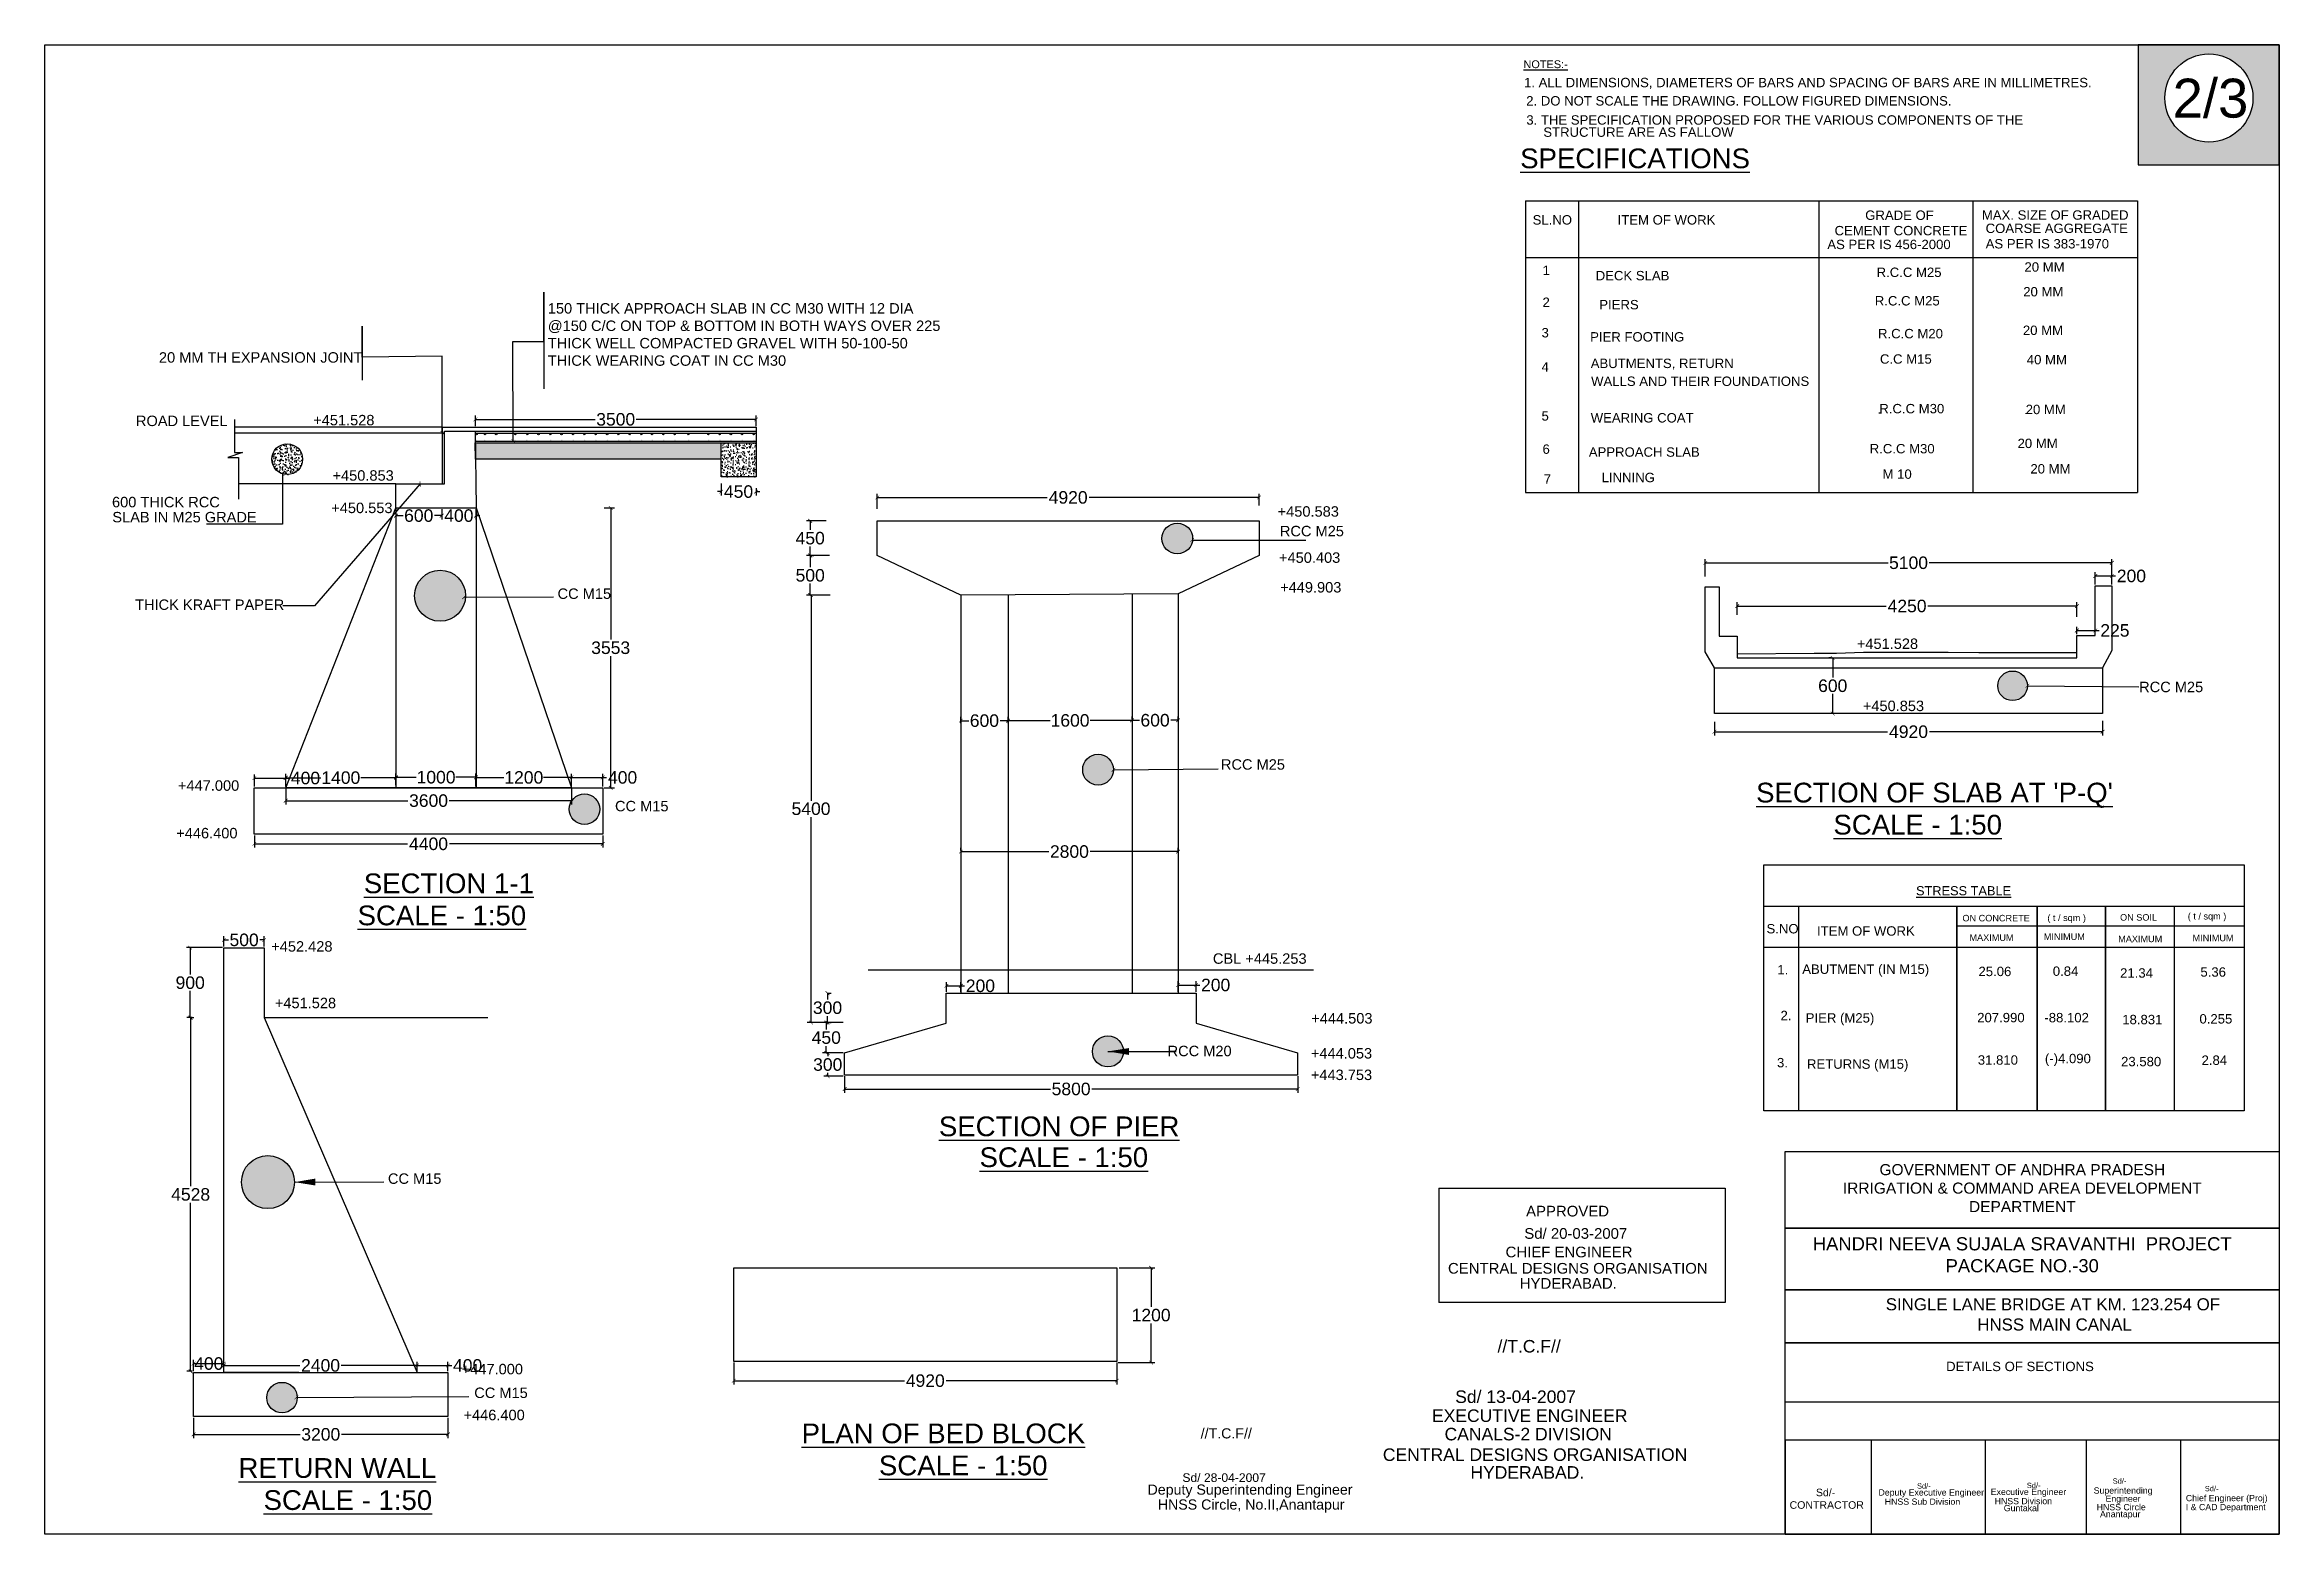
# Model space of a CAD drawing. Header units: inches. Extents: x 329 to 11487, y 252 to 10656.
# Drawn here: x 328.6 to 435.5, y 252.2 to 323.5 of the extents above; entities that cross this region are included whole.
import ezdxf

# ---------------------------------------------------------------- set-up
doc = ezdxf.new("R2010")
doc.units = ezdxf.units.IN
doc.header["$MEASUREMENT"] = 0
for name, color, linetype in [('DIMENSION', 255, 'Continuous'), ('DRAWING', 7, 'Continuous'), ('HATCH', 7, 'Continuous'), ('TEXT', 255, 'Continuous')]:
    doc.layers.add(name, color=color, linetype=linetype)
doc.styles.get("Standard").update_dxf_attribs({"font": 'arial.ttf'})
doc.styles.add('TIMES NEW ROMAN', font='times.ttf')
doc.dimstyles.new('dig', dxfattribs={"dimtxt": 0.3125, "dimasz": 0.18, "dimexe": 0.18, "dimexo": 0.0625, "dimgap": 0.09, "dimtad": 0, "dimtih": 1, "dimtoh": 1, "dimdec": 4, "dimzin": 0, "dimdsep": 46, "dimtxsty": 'Standard', "dimblk": 'ARCHTICK', "dimcen": 0.09, "dimadec": 0, "dimazin": 0, "dimtfac": 1, "dimtdec": 4, "dimtofl": 0, "dimtmove": 0, "dimatfit": 3, "dimldrblk": 'ARCHTICK', "dimfxl": 1, "dimtolj": 1, "dimtzin": 0, "dimarcsym": 0})
doc.dimstyles.new('ISO-25', dxfattribs={"dimtxt": 0.636364, "dimasz": 1, "dimexe": 1.25, "dimexo": 0.625, "dimtad": 0, "dimtih": 1, "dimtoh": 1, "dimlfac": 100, "dimtxsty": 'TIMES NEW ROMAN', "dimcen": 2.5, "dimadec": 0, "dimazin": 0, "dimtfac": 1, "dimtmove": 0, "dimatfit": 3, "dimfxl": 1, "dimarcsym": 0})
pattern_1 = [(50, (0, 0), (0.35863009, -0.03137607), [0.0375, -0.4125]), (355, (0, 0), (-0.06937567, 0.37609607), [0.03, -0.33]), (100.4514, (0.0299, -0.0026), (0.2892547, 0.34471977), [0.0318701, -0.35057106]), (46.1842, (0, 0.1), (0.53362052, -0.0827595), [0.05625, -0.61875]), (96.6356, (0.04447, 0.0931), (0.46733135, 0.48705894), [0.04780514, -0.5258565]), (351.1842, (0, 0.1), (0.467331, 0.4870593), [0.045, -0.495]), (21, (0.05, 0.075), (0.29845353, -0.20130945), [0.0375, -0.4125]), (326, (0.05, 0.075), (0.12165767, 0.36257502), [0.03, -0.33]), (71.4514, (0.07487, 0.05822), (0.42011131, 0.16126525), [0.0318701, -0.35057106]), (37.5, (0, 0), (0.006079928, 0.166446927), [0, -0.326, 0, -0.335, 0, -0.33125]), (7.5, (0, 0), (0.13153477, 0.197205856), [0, -0.191, 0, -0.3185, 0, -0.12625]), (327.5, (-0.1115, 0), (0.266911218, -0.011277436), [0, -0.125, 0, -0.39, 0, -0.5175]), (317.5, (-0.1615, 0), (0.29159308, 0.05005249), [0, -0.1625, 0, -0.259, 0, -0.3675])]

msp = doc.modelspace()

# ---------------------------------------------------------------- texts
at = {"layer": 'DIMENSION', "ltscale": 0.02}
for s, height, p in [('ROAD LEVEL', 0.5, (332.93184, 305.25019)), ('600 THICK RCC ', 0.5, (331.78708, 301.36022)), ('%%USCALE - 1:50', 0.945, (343.54214, 281.3418)), ('%%URETURN WALL', 0.945, (337.84164, 254.8778))]:
    msp.add_text(s, height=height, dxfattribs=at).set_placement(p)
at = {"layer": 'DIMENSION', "ltscale": 0.02, "char_height": 0.5, "attachment_point": 1}
for s, insert, width in [('+451.528', (341.41754, 305.78533), 2.9043861), ('+450.853', (342.34204, 303.13442), 2.9043861), ('SLAB IN M25 GRADE', (331.80202, 301.139), 7.1824011), ('+450.553', (342.28247, 301.58147), 2.9043861), ('+450.583', (387.58746, 301.41103), 3.3849522), ('RCC M25', (387.69461, 300.47172), 3.3849522), ('+450.403', (387.65346, 299.20042), 3.3849522), ('CC M15', (353.11625, 297.47286), 2.9043861), ('+449.903', (387.707, 297.77954), 3.3849522), ('THICK KRAFT PAPER', (332.89158, 296.94606), 7.1824011), ('+451.528', (415.31539, 295.07632), 2.9043861), ('+450.853', (415.60215, 292.09997), 2.9043861), ('RCC M25', (428.83008, 293.00532), 3.1903689), ('RCC M25', (384.87191, 289.29351), 3.3849522), ('+447.000', (334.9438, 288.28483), 2.9043861), ('+446.400', (334.86175, 286.00472), 2.9043861), ('+452.428', (339.4096, 280.58044), 2.9043861), ('CBL +445.253', (384.48806, 279.99765), 7.4320954), ('+451.528', (339.58184, 277.86934), 2.9043861), ('+447.000', (348.52749, 260.33713), 2.9043861), ('CC M15', (349.12806, 259.20185), 2.9043861), ('+446.400', (348.613, 258.13903), 2.9043861)]:
    msp.add_mtext(s, dxfattribs=dict(at, insert=insert, width=width))
at = {"layer": 'TEXT'}
for s, height, p in [('%%UNOTES:-', 0.375, (399.35377, 322.39246)), ('1. ALL DIMENSIONS, DIAMETERS OF BARS AND SPACING OF BARS ARE IN MILLIMETRES.', 0.45, (399.38352, 321.47768)), ('2. DO NOT SCALE THE DRAWING. FOLLOW FIGURED DIMENSIONS. ', 0.45, (399.48651, 320.60175)), ('2/3', 1.865953, (430.43255, 320.02179)), ('3. THE SPECIFICATION PROPOSED FOR THE VARIOUS COMPONENTS OF THE ', 0.45, (399.49194, 319.68523)), ('%%USPECIFICATIONS', 0.945, (399.19848, 317.59878)), ('GRADE OF', 0.45, (415.71518, 315.12424)), ('MAX. SIZE OF GRADED', 0.45, (421.30144, 315.13309)), ('SL.NO', 0.45, (399.79498, 314.90111)), ('ITEM OF WORK', 0.45, (403.86297, 314.90111)), ('CEMENT CONCRETE', 0.45, (414.24925, 314.3851)), ('COARSE AGGREGATE', 0.45, (421.48146, 314.49557)), ('AS PER IS 456-2000', 0.45, (413.90193, 313.72455)), ('AS PER IS 383-1970', 0.45, (421.48146, 313.75736)), ('1', 0.45, (400.2697, 312.48621)), ('DECK SLAB', 0.45, (402.81467, 312.22974)), ('R.C.C M25', 0.45, (416.26231, 312.3905)), ('20 MM', 0.45, (423.34029, 312.64448)), ('2', 0.45, (400.26857, 310.95498)), ('R.C.C M25', 0.45, (416.17452, 311.02561)), ('20 MM', 0.45, (423.28072, 311.45895)), ('PIERS', 0.45, (402.98619, 310.83973)), ('3', 0.45, (400.22111, 309.49575)), ('PIER FOOTING', 0.45, (402.54917, 309.29805)), ('R.C.C M20', 0.45, (416.32905, 309.45358)), ('20 MM', 0.45, (423.26465, 309.6127)), ('20 MM TH EXPANSION JOINT', 0.5, (334.03348, 308.28752)), ('4', 0.45, (400.22111, 307.8586)), ('ABUTMENTS, RETURN ', 0.45, (402.57599, 308.02827)), ('C.C M15', 0.45, (416.4215, 308.23754)), ('40 MM', 0.45, (423.45202, 308.20696)), ('WALLS AND THEIR FOUNDATIONS', 0.45, (402.59415, 307.17215)), ('5', 0.45, (400.22111, 305.51262)), ('R.C.C M30', 0.45, (416.39123, 305.86021)), ('20 MM', 0.45, (423.398, 305.8205)), ('WEARING COAT', 0.45, (402.57654, 305.42106)), ('-', 0.45, (416.32906, 305.7031)), ('-', 0.45, (423.35958, 305.67252)), ('6', 0.45, (400.26857, 303.92125)), ('APPROACH SLAB', 0.45, (402.48382, 303.7814)), ('R.C.C M30', 0.45, (415.93145, 303.94216)), ('20 MM', 0.45, (423.00943, 304.19614)), ('7', 0.45, (400.32992, 302.49089)), ('LINNING', 0.45, (403.09864, 302.56351)), ('M 10', 0.45, (416.54628, 302.72427)), ('20 MM', 0.45, (423.62426, 302.97825)), ("%%USECTION OF SLAB AT 'P-Q'", 0.945, (410.49279, 287.22446)), ('%%USCALE - 1:50', 0.945, (414.19329, 285.68845)), ('%%USECTION 1-1', 0.945, (343.84164, 282.8778)), ('%%USTRESS TABLE', 0.4375, (418.14814, 282.77806)), ('S.NO', 0.45, (410.99152, 280.95291)), ('ON CONCRETE', 0.3125, (420.37099, 281.52851)), ('( t / sqm )', 0.3125, (424.43865, 281.54416)), ('ON SOIL', 0.3125, (427.91654, 281.56422)), ('( t / sqm )', 0.3125, (431.15853, 281.62)), ('ITEM OF WORK', 0.45, (413.40868, 280.84462)), ('MAXIMUM', 0.3125, (420.70739, 280.5946)), ('MINIMUM', 0.3125, (424.26664, 280.63843)), ('MAXIMUM', 0.3125, (427.82654, 280.53312)), ('MINIMUM', 0.3125, (431.3858, 280.57695)), ('1.', 0.45, (411.51024, 278.98823)), ('ABUTMENT (IN M15)', 0.45, (412.70168, 279.01506)), ('25.06', 0.45, (421.13849, 278.9075)), ('0.84', 0.45, (424.69616, 278.92041)), ('21.34', 0.45, (427.91788, 278.83285)), ('5.36', 0.45, (431.76339, 278.87984)), ('2.', 0.45, (411.66214, 276.79684)), ('PIER (M25)', 0.45, (412.86828, 276.68287)), ('207.990', 0.45, (421.07694, 276.69639)), ('-88.102', 0.45, (424.29284, 276.69465)), ('0.255', 0.45, (431.71681, 276.63593)), ('18.831', 0.45, (428.02103, 276.60257)), ('3.', 0.45, (411.49337, 274.53804)), ('RETURNS (M15)', 0.45, (412.92857, 274.47048)), ('31.810', 0.45, (421.10603, 274.66603)), ('(-)4.090', 0.45, (424.31868, 274.73638)), ('23.580', 0.45, (427.96503, 274.58998)), ('2.84', 0.45, (431.81833, 274.65598)), ('%%USECTION OF PIER', 0.945, (371.37069, 271.23947)), ('%%USCALE - 1:50', 0.945, (373.31681, 269.76188)), (' APPROVED', 0.511659, (399.28216, 267.39615)), ('Sd/ 20-03-2007', 0.5116594, (399.39599, 266.32707)), ('CHIEF ENGINEER', 0.5116594, (398.49976, 265.43893)), ('CENTRAL DESIGNS ORGANISATION', 0.5116594, (395.74214, 264.65775)), ('HYDERABAD.', 0.511659, (399.17832, 263.93393)), ('SINGLE LANE BRIDGE AT KM. 123.254 OF', 0.5775, (416.69932, 262.90143)), ('//T.C.F//', 0.6, (398.11383, 260.88087)), ('Sd/ 13-04-2007', 0.6, (396.08789, 258.46398)), ('EXECUTIVE ENGINEER', 0.6, (394.97481, 257.55575)), ('%%UPLAN OF BED BLOCK', 0.945, (364.7995, 256.536)), ('//T.C.F//', 0.485887, (383.90322, 256.76565)), ('CANALS-2 DIVISION', 0.6, (395.5788, 256.67371)), ('%%USCALE - 1:50', 0.945, (368.5, 255)), ('CENTRAL DESIGNS ORGANISATION', 0.6, (392.62384, 255.68803)), ('Sd/ 28-04-2007', 0.4143481, (383.02967, 254.68229)), ('HYDERABAD.', 0.6, (396.8159, 254.83923)), ('Sd/-', 0.25583, (418.19416, 254.3619)), ('Sd/-', 0.25583, (423.45363, 254.38857)), ('Sd/-', 0.25583, (427.56267, 254.59742)), ('%%USCALE - 1:50', 0.945, (339.04214, 253.3418)), ('Deputy Superintending Engineer', 0.4858874, (381.3612, 254.07293)), ('HNSS Circle, No.II,Anantapur', 0.4858874, (381.85032, 253.35865)), ('Deputy Executive Engineer', 0.3, (416.35082, 254.02993)), ('HNSS Sub Division', 0.3, (416.65281, 253.58891)), (' Executive Engineer', 0.3, (421.61029, 254.0566)), ('HNSS Division', 0.3, (421.91228, 253.61558)), ('Guntakal', 0.3, (422.3497, 253.28175)), ('Superintending ', 0.3, (426.65307, 254.12319)), ('HNSS Circle', 0.3, (426.79714, 253.32559)), ('Chief Engineer (Proj)', 0.3, (431.0658, 253.76038)), ('I & CAD Department', 0.3, (431.06589, 253.33029)), ('Sd/-', 0.25583, (431.97539, 254.23461)), ('Anantapur', 0.3, (426.95608, 252.99176))]:
    msp.add_text(s, height=height, dxfattribs=at).set_placement(p)
for s, insert, char_height, width, attachment_point in [('STRUCTURE ARE AS FALLOW', (400.30639, 319.55354), 0.45, 9.535411, 1), ('150 THICK APPROACH SLAB IN CC M30 WITH 12 DIA @150 C/C ON TOP & BOTTOM IN BOTH WAYS OVER 225 THICK WELL COMPACTED GRAVEL WITH 50-100-50 THICK WEARING COAT IN CC M30', (352.64944, 311.1378), 0.5, 19.3408304, 1), ('CC M15', (355.86644, 287.29964), 0.5, 2.9043861, 1), ('+444.503', (389.19694, 277.13602), 0.5, 2.9043861, 1), ('RCC M20', (382.31993, 275.57192), 0.5, 3.1383071, 1), ('+444.053', (389.1785, 275.46056), 0.5, 2.9043861, 1), ('+443.753', (389.1785, 274.4295), 0.5, 2.9043861, 1), ('CC M15', (344.99609, 269.45885), 0.5, 2.9043861, 1), ('HANDRI NEEVA SUJALA SRAVANTHI  PROJECT\\PPACKAGE NO.-30', (423.23238, 266.40189), 0.63, 27, 2), (' HNSS MAIN CANAL', (420.85723, 262.51217), 0.5775, 7.9718045, 1), ('Engineer', (427.21999, 254.03304), 0.3, 1.7327149, 1)]:
    msp.add_mtext(s, dxfattribs=dict(at, insert=insert, char_height=char_height, width=width, attachment_point=attachment_point))
at = {"layer": 'TEXT', "color": 7}
for s, insert, char_height, width, attachment_point in [('GOVERNMENT OF ANDHRA PRADESH\\PIRRIGATION & COMMAND AREA DEVELOPMENT DEPARTMENT', (423.23707, 268.75475), 0.5308065, 20.4019406, 5), ('DETAILS OF SECTIONS ', (419.58769, 260.44057), 0.4511855, 7.0462068, 1), ('         Sd/-\\PCONTRACTOR', (412.09633, 253.87662), 0.3609484, 5.373782, 4)]:
    msp.add_mtext(s, dxfattribs=dict(at, insert=insert, char_height=char_height, width=width, attachment_point=attachment_point))

# ---------------------------------------------------------------- blocks, each defined once
blk = doc.blocks.new('_ArchTick')
at = {"color": 0, "linetype": 'ByBlock', "const_width": 0.15}
blk.add_lwpolyline([(-0.5, -0.5), (0.5, 0.5)], dxfattribs=at)
blk = doc.blocks.new('*D12')
at = {"layer": 'Defpoints', "color": 0, "ltscale": 0.02, "transparency": 16777216}
for p in [(361.55, 260.46), (379.89, 260.46), (379.89, 259.53)]:
    blk.add_point(p, dxfattribs=at)
at = {"layer": 'DIMENSION', "color": 0, "lineweight": -2, "ltscale": 0.02, "transparency": 16777216}
for p, q in [((361.55, 260.4), (361.55, 259.35)), ((379.89, 260.4), (379.89, 259.35)), ((361.55, 259.53), (369.72, 259.53)), ((379.89, 259.53), (371.72, 259.53))]:
    blk.add_line(p, q, dxfattribs=at)
at = {"layer": 'DIMENSION', "color": 0, "lineweight": -2, "ltscale": 0.02, "transparency": 16777216, "xscale": 0.18, "yscale": 0.18, "zscale": 0.18, "rotation": 180}
blk.add_blockref('_ArchTick', (361.55, 259.53), dxfattribs=at)
at = {"layer": 'DIMENSION', "color": 0, "lineweight": -2, "ltscale": 0.02, "transparency": 16777216, "xscale": 0.18, "yscale": 0.18, "zscale": 0.18}
blk.add_blockref('_ArchTick', (379.89, 259.53), dxfattribs=at)
at = {"layer": 'DIMENSION', "color": 0, "ltscale": 0.02, "transparency": 16777216, "insert": (370.72, 259.53), "char_height": 0.6, "attachment_point": 5}
blk.add_mtext('\\A1;4920', dxfattribs=at)
blk = doc.blocks.new('*D13')
at = {"layer": 'Defpoints', "color": 0, "ltscale": 0.02, "transparency": 16777216}
for p in [(379.93, 264.94), (379.89, 260.4), (381.53, 260.4)]:
    blk.add_point(p, dxfattribs=at)
at = {"layer": 'DIMENSION', "color": 0, "lineweight": -2, "ltscale": 0.02, "transparency": 16777216}
for p, q in [((380, 264.94), (381.71, 264.94)), ((381.53, 264.94), (381.53, 263.07)), ((381.53, 260.4), (381.53, 262.27)), ((379.95, 260.4), (381.71, 260.4))]:
    blk.add_line(p, q, dxfattribs=at)
at = {"layer": 'DIMENSION', "color": 0, "lineweight": -2, "ltscale": 0.02, "transparency": 16777216, "xscale": 0.18, "yscale": 0.18, "zscale": 0.18}
for p, rotation in [((381.53, 264.94), 90), ((381.53, 260.4), 270)]:
    blk.add_blockref('_ArchTick', p, dxfattribs=dict(at, rotation=rotation))
at = {"layer": 'DIMENSION', "color": 0, "ltscale": 0.02, "transparency": 16777216, "insert": (381.53, 262.67), "char_height": 0.6, "attachment_point": 5}
blk.add_mtext('\\A1;1200', dxfattribs=at)
blk = doc.blocks.new('*D14')
at = {"layer": 'Defpoints', "color": 0, "ltscale": 0.02, "transparency": 16777216}
for p in [(335.69, 257.81), (347.87, 257.81), (347.87, 256.96)]:
    blk.add_point(p, dxfattribs=at)
at = {"layer": 'DIMENSION', "color": 0, "lineweight": -2, "ltscale": 0.02, "transparency": 16777216}
for p, q in [((335.69, 257.75), (335.69, 256.78)), ((335.69, 256.96), (340.8, 256.96)), ((347.87, 256.96), (342.77, 256.96)), ((347.87, 257.75), (347.87, 256.78))]:
    blk.add_line(p, q, dxfattribs=at)
at = {"layer": 'DIMENSION', "color": 0, "lineweight": -2, "ltscale": 0.02, "transparency": 16777216, "xscale": 0.18, "yscale": 0.18, "zscale": 0.18, "rotation": 180}
blk.add_blockref('_ArchTick', (335.69, 256.96), dxfattribs=at)
at = {"layer": 'DIMENSION', "color": 0, "lineweight": -2, "ltscale": 0.02, "transparency": 16777216, "xscale": 0.18, "yscale": 0.18, "zscale": 0.18}
blk.add_blockref('_ArchTick', (347.87, 256.96), dxfattribs=at)
at = {"layer": 'DIMENSION', "color": 0, "ltscale": 0.02, "transparency": 16777216, "insert": (341.78, 256.96), "char_height": 0.6, "attachment_point": 5}
blk.add_mtext('\\A1;3200', dxfattribs=at)
blk = doc.blocks.new('*D15')
at = {"layer": 'Defpoints', "color": 0, "ltscale": 0.02, "transparency": 16777216}
for p in [(337.14, 260.35), (335.69, 259.92), (337.14, 259.92)]:
    blk.add_point(p, dxfattribs=at)
at = {"layer": 'DIMENSION', "color": 0, "lineweight": -2, "ltscale": 0.02, "transparency": 16777216}
for p, q in [((335.69, 259.98), (335.69, 260.53)), ((335.69, 260.35), (337.14, 260.35)), ((337.14, 259.98), (337.14, 260.53))]:
    blk.add_line(p, q, dxfattribs=at)
at = {"layer": 'DIMENSION', "color": 0, "lineweight": -2, "ltscale": 0.02, "transparency": 16777216, "xscale": 0.18, "yscale": 0.18, "zscale": 0.18, "rotation": 180}
blk.add_blockref('_ArchTick', (335.69, 260.35), dxfattribs=at)
at = {"layer": 'DIMENSION', "color": 0, "lineweight": -2, "ltscale": 0.02, "transparency": 16777216, "xscale": 0.18, "yscale": 0.18, "zscale": 0.18}
blk.add_blockref('_ArchTick', (337.14, 260.35), dxfattribs=at)
at = {"layer": 'DIMENSION', "color": 0, "ltscale": 0.02, "transparency": 16777216, "insert": (336.42, 260.35), "char_height": 0.6, "attachment_point": 5}
blk.add_mtext('\\A1;400', dxfattribs=at)
blk = doc.blocks.new('*D16')
at = {"layer": 'Defpoints', "color": 0, "ltscale": 0.02, "transparency": 16777216}
for p in [(347.87, 260.26), (346.39, 259.92), (347.87, 259.92)]:
    blk.add_point(p, dxfattribs=at)
at = {"layer": 'DIMENSION', "color": 0, "lineweight": -2, "ltscale": 0.02, "transparency": 16777216}
for p, q in [((346.39, 259.98), (346.39, 260.44)), ((346.39, 260.26), (347.87, 260.26)), ((347.87, 259.98), (347.87, 260.44)), ((347.87, 260.26), (348.05, 260.26))]:
    blk.add_line(p, q, dxfattribs=at)
at = {"layer": 'DIMENSION', "color": 0, "lineweight": -2, "ltscale": 0.02, "transparency": 16777216, "xscale": 0.18, "yscale": 0.18, "zscale": 0.18, "rotation": 180}
blk.add_blockref('_ArchTick', (346.39, 260.26), dxfattribs=at)
at = {"layer": 'DIMENSION', "color": 0, "lineweight": -2, "ltscale": 0.02, "transparency": 16777216, "xscale": 0.18, "yscale": 0.18, "zscale": 0.18}
blk.add_blockref('_ArchTick', (347.87, 260.26), dxfattribs=at)
at = {"layer": 'DIMENSION', "color": 0, "ltscale": 0.02, "transparency": 16777216, "insert": (348.81, 260.26), "char_height": 0.6, "attachment_point": 5}
blk.add_mtext('\\A1;400', dxfattribs=at)
blk = doc.blocks.new('*D17')
at = {"layer": 'Defpoints', "color": 0, "ltscale": 0.02, "transparency": 16777216}
for p in [(337.14, 259.98), (346.39, 260.26), (346.39, 259.92)]:
    blk.add_point(p, dxfattribs=at)
at = {"layer": 'DIMENSION', "color": 0, "lineweight": -2, "ltscale": 0.02, "transparency": 16777216}
for p, q in [((337.14, 260.04), (337.14, 260.44)), ((337.14, 260.26), (340.78, 260.26)), ((346.39, 260.26), (342.76, 260.26)), ((346.39, 259.98), (346.39, 260.44))]:
    blk.add_line(p, q, dxfattribs=at)
at = {"layer": 'DIMENSION', "color": 0, "lineweight": -2, "ltscale": 0.02, "transparency": 16777216, "xscale": 0.18, "yscale": 0.18, "zscale": 0.18, "rotation": 180}
blk.add_blockref('_ArchTick', (337.14, 260.26), dxfattribs=at)
at = {"layer": 'DIMENSION', "color": 0, "lineweight": -2, "ltscale": 0.02, "transparency": 16777216, "xscale": 0.18, "yscale": 0.18, "zscale": 0.18}
blk.add_blockref('_ArchTick', (346.39, 260.26), dxfattribs=at)
at = {"layer": 'DIMENSION', "color": 0, "ltscale": 0.02, "transparency": 16777216, "insert": (341.77, 260.26), "char_height": 0.6, "attachment_point": 5}
blk.add_mtext('\\A1;2400', dxfattribs=at)
blk = doc.blocks.new('*D18')
at = {"layer": 'Defpoints', "color": 0, "ltscale": 0.02, "transparency": 16777216}
for p in [(335.55, 276.92), (335.69, 276.92), (335.69, 259.98)]:
    blk.add_point(p, dxfattribs=at)
at = {"layer": 'DIMENSION', "color": 0, "lineweight": -2, "ltscale": 0.02, "transparency": 16777216}
for p, q in [((335.63, 276.92), (335.37, 276.92)), ((335.55, 276.92), (335.55, 268.85)), ((335.55, 259.98), (335.55, 268.05)), ((335.63, 259.98), (335.37, 259.98))]:
    blk.add_line(p, q, dxfattribs=at)
at = {"layer": 'DIMENSION', "color": 0, "lineweight": -2, "ltscale": 0.02, "transparency": 16777216, "xscale": 0.18, "yscale": 0.18, "zscale": 0.18}
for p, rotation in [((335.55, 276.92), 90), ((335.55, 259.98), 270)]:
    blk.add_blockref('_ArchTick', p, dxfattribs=dict(at, rotation=rotation))
at = {"layer": 'DIMENSION', "color": 0, "ltscale": 0.02, "transparency": 16777216, "insert": (335.55, 268.45), "char_height": 0.6, "attachment_point": 5}
blk.add_mtext('\\A1;4528', dxfattribs=at)
blk = doc.blocks.new('*D19')
at = {"layer": 'Defpoints', "color": 0, "ltscale": 0.02, "transparency": 16777216}
for p in [(337.14, 280.27), (335.5, 276.92), (335.53, 276.92)]:
    blk.add_point(p, dxfattribs=at)
at = {"layer": 'DIMENSION', "color": 0, "lineweight": -2, "ltscale": 0.02, "transparency": 16777216}
for p, q in [((337.08, 280.27), (335.35, 280.27)), ((335.53, 280.27), (335.53, 278.99)), ((335.53, 276.92), (335.53, 278.2)), ((335.56, 276.92), (335.71, 276.92))]:
    blk.add_line(p, q, dxfattribs=at)
at = {"layer": 'DIMENSION', "color": 0, "lineweight": -2, "ltscale": 0.02, "transparency": 16777216, "xscale": 0.18, "yscale": 0.18, "zscale": 0.18}
for p, rotation in [((335.53, 280.27), 90), ((335.53, 276.92), 270)]:
    blk.add_blockref('_ArchTick', p, dxfattribs=dict(at, rotation=rotation))
at = {"layer": 'DIMENSION', "color": 0, "ltscale": 0.02, "transparency": 16777216, "insert": (335.53, 278.59), "char_height": 0.6, "attachment_point": 5}
blk.add_mtext('\\A1;900', dxfattribs=at)
blk = doc.blocks.new('*D20')
at = {"layer": 'Defpoints', "color": 0, "ltscale": 0.02, "transparency": 16777216}
for p in [(339.07, 280.64), (337.14, 280.27), (339.07, 280.27)]:
    blk.add_point(p, dxfattribs=at)
at = {"layer": 'DIMENSION', "color": 0, "lineweight": -2, "ltscale": 0.02, "transparency": 16777216}
for p, q in [((337.14, 280.33), (337.14, 280.82)), ((337.14, 280.64), (337.36, 280.64)), ((339.07, 280.64), (338.86, 280.64)), ((339.07, 280.33), (339.07, 280.82))]:
    blk.add_line(p, q, dxfattribs=at)
at = {"layer": 'DIMENSION', "color": 0, "lineweight": -2, "ltscale": 0.02, "transparency": 16777216, "xscale": 0.18, "yscale": 0.18, "zscale": 0.18, "rotation": 180}
blk.add_blockref('_ArchTick', (337.14, 280.64), dxfattribs=at)
at = {"layer": 'DIMENSION', "color": 0, "lineweight": -2, "ltscale": 0.02, "transparency": 16777216, "xscale": 0.18, "yscale": 0.18, "zscale": 0.18}
blk.add_blockref('_ArchTick', (339.07, 280.64), dxfattribs=at)
at = {"layer": 'DIMENSION', "color": 0, "ltscale": 0.02, "transparency": 16777216, "insert": (338.11, 280.64), "char_height": 0.6, "attachment_point": 5}
blk.add_mtext('\\A1;500', dxfattribs=at)
blk = doc.blocks.new('*D21')
at = {"layer": 'Defpoints', "color": 0, "ltscale": 0.02, "transparency": 16777216}
for p in [(366.86, 274.17), (388.55, 274.17), (388.55, 273.5)]:
    blk.add_point(p, dxfattribs=at)
at = {"layer": 'DIMENSION', "color": 0, "lineweight": -2, "ltscale": 0.02, "transparency": 16777216}
for p, q in [((366.86, 274.11), (366.86, 273.32)), ((388.55, 274.11), (388.55, 273.32)), ((366.86, 273.5), (376.72, 273.5)), ((388.55, 273.5), (378.69, 273.5))]:
    blk.add_line(p, q, dxfattribs=at)
at = {"layer": 'DIMENSION', "color": 0, "lineweight": -2, "ltscale": 0.02, "transparency": 16777216, "xscale": 0.18, "yscale": 0.18, "zscale": 0.18, "rotation": 180}
blk.add_blockref('_ArchTick', (366.86, 273.5), dxfattribs=at)
at = {"layer": 'DIMENSION', "color": 0, "lineweight": -2, "ltscale": 0.02, "transparency": 16777216, "xscale": 0.18, "yscale": 0.18, "zscale": 0.18}
blk.add_blockref('_ArchTick', (388.55, 273.5), dxfattribs=at)
at = {"layer": 'DIMENSION', "color": 0, "ltscale": 0.02, "transparency": 16777216, "insert": (377.7, 273.5), "char_height": 0.6, "attachment_point": 5}
blk.add_mtext('\\A1;5800', dxfattribs=at)
blk = doc.blocks.new('*D22')
at = {"layer": 'Defpoints', "color": 0, "ltscale": 0.02, "transparency": 16777216}
for p in [(366.05, 275.23), (366.86, 275.23), (366.86, 274.11)]:
    blk.add_point(p, dxfattribs=at)
at = {"layer": 'DIMENSION', "color": 0, "lineweight": -2, "ltscale": 0.02, "transparency": 16777216}
for p, q in [((366.79, 275.23), (365.87, 275.23)), ((366.05, 275.23), (366.05, 275.07)), ((366.79, 274.11), (365.87, 274.11)), ((366.05, 274.11), (366.05, 274.27))]:
    blk.add_line(p, q, dxfattribs=at)
at = {"layer": 'DIMENSION', "color": 0, "lineweight": -2, "ltscale": 0.02, "transparency": 16777216, "xscale": 0.18, "yscale": 0.18, "zscale": 0.18}
for p, rotation in [((366.05, 275.23), 90), ((366.05, 274.11), 270)]:
    blk.add_blockref('_ArchTick', p, dxfattribs=dict(at, rotation=rotation))
at = {"layer": 'DIMENSION', "color": 0, "ltscale": 0.02, "transparency": 16777216, "insert": (366.05, 274.67), "char_height": 0.6, "attachment_point": 5}
blk.add_mtext('\\A1;300 ', dxfattribs=at)
blk = doc.blocks.new('*D23')
at = {"layer": 'Defpoints', "color": 0, "ltscale": 0.02, "transparency": 16777216}
for p in [(365.98, 276.68), (366.86, 276.68), (366.86, 275.23)]:
    blk.add_point(p, dxfattribs=at)
at = {"layer": 'DIMENSION', "color": 0, "lineweight": -2, "ltscale": 0.02, "transparency": 16777216}
for p, q in [((366.79, 276.68), (365.8, 276.68)), ((365.98, 276.68), (365.98, 276.35)), ((366.79, 275.23), (365.8, 275.23)), ((365.98, 275.23), (365.98, 275.56))]:
    blk.add_line(p, q, dxfattribs=at)
at = {"layer": 'DIMENSION', "color": 0, "lineweight": -2, "ltscale": 0.02, "transparency": 16777216, "xscale": 0.18, "yscale": 0.18, "zscale": 0.18}
for p, rotation in [((365.98, 276.68), 90), ((365.98, 275.23), 270)]:
    blk.add_blockref('_ArchTick', p, dxfattribs=dict(at, rotation=rotation))
at = {"layer": 'DIMENSION', "color": 0, "ltscale": 0.02, "transparency": 16777216, "insert": (365.98, 275.96), "char_height": 0.6, "attachment_point": 5}
blk.add_mtext('\\A1;450', dxfattribs=at)
blk = doc.blocks.new('*D24')
at = {"layer": 'Defpoints', "color": 0, "ltscale": 0.02, "transparency": 16777216}
for p in [(365.98, 278.09), (366.04, 278.09), (365.98, 276.68)]:
    blk.add_point(p, dxfattribs=at)
at = {"layer": 'DIMENSION', "color": 0, "lineweight": -2, "ltscale": 0.02, "transparency": 16777216}
for p, q in [((366.04, 278.09), (366.22, 278.09)), ((366.04, 278.09), (366.04, 277.78)), ((366.04, 276.68), (366.04, 276.99)), ((366.04, 276.68), (366.22, 276.68))]:
    blk.add_line(p, q, dxfattribs=at)
at = {"layer": 'DIMENSION', "color": 0, "lineweight": -2, "ltscale": 0.02, "transparency": 16777216, "xscale": 0.18, "yscale": 0.18, "zscale": 0.18}
for p, rotation in [((366.04, 278.09), 90), ((366.04, 276.68), 270)]:
    blk.add_blockref('_ArchTick', p, dxfattribs=dict(at, rotation=rotation))
at = {"layer": 'DIMENSION', "color": 0, "ltscale": 0.02, "transparency": 16777216, "insert": (366.04, 277.39), "char_height": 0.6, "attachment_point": 5}
blk.add_mtext('\\A1;300', dxfattribs=at)
blk = doc.blocks.new('*D25')
at = {"layer": 'Defpoints', "color": 0, "ltscale": 0.02, "transparency": 16777216}
for p in [(372.42, 278.44), (371.73, 278.09), (372.42, 278.09)]:
    blk.add_point(p, dxfattribs=at)
at = {"layer": 'DIMENSION', "color": 0, "lineweight": -2, "ltscale": 0.02, "transparency": 16777216}
for p, q in [((371.73, 278.15), (371.73, 278.62)), ((371.73, 278.44), (372.42, 278.44)), ((372.42, 278.15), (372.42, 278.62)), ((372.42, 278.44), (372.6, 278.44))]:
    blk.add_line(p, q, dxfattribs=at)
at = {"layer": 'DIMENSION', "color": 0, "lineweight": -2, "ltscale": 0.02, "transparency": 16777216, "xscale": 0.18, "yscale": 0.18, "zscale": 0.18, "rotation": 180}
blk.add_blockref('_ArchTick', (371.73, 278.44), dxfattribs=at)
at = {"layer": 'DIMENSION', "color": 0, "lineweight": -2, "ltscale": 0.02, "transparency": 16777216, "xscale": 0.18, "yscale": 0.18, "zscale": 0.18}
blk.add_blockref('_ArchTick', (372.42, 278.44), dxfattribs=at)
at = {"layer": 'DIMENSION', "color": 0, "ltscale": 0.02, "transparency": 16777216, "insert": (373.36, 278.44), "char_height": 0.6, "attachment_point": 5}
blk.add_mtext('\\A1;200', dxfattribs=at)
blk = doc.blocks.new('*D26')
at = {"layer": 'Defpoints', "color": 0, "ltscale": 0.02, "transparency": 16777216}
for p in [(383.69, 278.48), (382.82, 278.09), (383.69, 278.09)]:
    blk.add_point(p, dxfattribs=at)
at = {"layer": 'DIMENSION', "color": 0, "lineweight": -2, "ltscale": 0.02, "transparency": 16777216}
for p, q in [((382.82, 278.15), (382.82, 278.66)), ((382.82, 278.48), (383.69, 278.48)), ((383.69, 278.15), (383.69, 278.66)), ((383.69, 278.48), (383.87, 278.48))]:
    blk.add_line(p, q, dxfattribs=at)
at = {"layer": 'DIMENSION', "color": 0, "lineweight": -2, "ltscale": 0.02, "transparency": 16777216, "xscale": 0.18, "yscale": 0.18, "zscale": 0.18, "rotation": 180}
blk.add_blockref('_ArchTick', (382.82, 278.48), dxfattribs=at)
at = {"layer": 'DIMENSION', "color": 0, "lineweight": -2, "ltscale": 0.02, "transparency": 16777216, "xscale": 0.18, "yscale": 0.18, "zscale": 0.18}
blk.add_blockref('_ArchTick', (383.69, 278.48), dxfattribs=at)
at = {"layer": 'DIMENSION', "color": 0, "ltscale": 0.02, "transparency": 16777216, "insert": (384.62, 278.48), "char_height": 0.6, "attachment_point": 5}
blk.add_mtext('\\A1;200', dxfattribs=at)
blk = doc.blocks.new('*D27')
at = {"layer": 'Defpoints', "color": 0, "ltscale": 0.02, "transparency": 16777216}
for p in [(372.42, 284.87), (382.82, 284.87), (382.82, 284.87)]:
    blk.add_point(p, dxfattribs=at)
at = {"layer": 'DIMENSION', "color": 0, "lineweight": -2, "ltscale": 0.02, "transparency": 16777216}
for p, q in [((372.42, 284.93), (372.42, 285.05)), ((372.42, 284.87), (376.63, 284.87)), ((382.82, 284.87), (378.61, 284.87)), ((382.82, 284.93), (382.82, 285.05))]:
    blk.add_line(p, q, dxfattribs=at)
at = {"layer": 'DIMENSION', "color": 0, "lineweight": -2, "ltscale": 0.02, "transparency": 16777216, "xscale": 0.18, "yscale": 0.18, "zscale": 0.18, "rotation": 180}
blk.add_blockref('_ArchTick', (372.42, 284.87), dxfattribs=at)
at = {"layer": 'DIMENSION', "color": 0, "lineweight": -2, "ltscale": 0.02, "transparency": 16777216, "xscale": 0.18, "yscale": 0.18, "zscale": 0.18}
blk.add_blockref('_ArchTick', (382.82, 284.87), dxfattribs=at)
at = {"layer": 'DIMENSION', "color": 0, "ltscale": 0.02, "transparency": 16777216, "insert": (377.62, 284.87), "char_height": 0.6, "attachment_point": 5}
blk.add_mtext('\\A1;2800', dxfattribs=at)
blk = doc.blocks.new('*D28')
at = {"layer": 'Defpoints', "color": 0, "ltscale": 0.02, "transparency": 16777216}
for p in [(374.68, 291.14), (372.42, 290.96), (374.68, 290.96)]:
    blk.add_point(p, dxfattribs=at)
at = {"layer": 'DIMENSION', "color": 0, "lineweight": -2, "ltscale": 0.02, "transparency": 16777216}
for p, q in [((372.42, 291.02), (372.42, 291.32)), ((372.42, 291.14), (372.8, 291.14)), ((374.68, 291.14), (374.3, 291.14)), ((374.68, 291.02), (374.68, 291.32))]:
    blk.add_line(p, q, dxfattribs=at)
at = {"layer": 'DIMENSION', "color": 0, "lineweight": -2, "ltscale": 0.02, "transparency": 16777216, "xscale": 0.18, "yscale": 0.18, "zscale": 0.18, "rotation": 180}
blk.add_blockref('_ArchTick', (372.42, 291.14), dxfattribs=at)
at = {"layer": 'DIMENSION', "color": 0, "lineweight": -2, "ltscale": 0.02, "transparency": 16777216, "xscale": 0.18, "yscale": 0.18, "zscale": 0.18}
blk.add_blockref('_ArchTick', (374.68, 291.14), dxfattribs=at)
at = {"layer": 'DIMENSION', "color": 0, "ltscale": 0.02, "transparency": 16777216, "insert": (373.55, 291.14), "char_height": 0.6, "attachment_point": 5}
blk.add_mtext('\\A1;600', dxfattribs=at)
blk = doc.blocks.new('*D29')
at = {"layer": 'Defpoints', "color": 0, "ltscale": 0.02, "transparency": 16777216}
for p in [(374.68, 291.14), (380.62, 291.15), (380.62, 291.14)]:
    blk.add_point(p, dxfattribs=at)
at = {"layer": 'DIMENSION', "color": 0, "lineweight": -2, "ltscale": 0.02, "transparency": 16777216}
for p, q in [((374.68, 291.21), (374.68, 291.33)), ((374.68, 291.15), (376.7, 291.15)), ((380.62, 291.15), (378.61, 291.15)), ((380.62, 291.21), (380.62, 291.33))]:
    blk.add_line(p, q, dxfattribs=at)
at = {"layer": 'DIMENSION', "color": 0, "lineweight": -2, "ltscale": 0.02, "transparency": 16777216, "xscale": 0.18, "yscale": 0.18, "zscale": 0.18, "rotation": 180}
blk.add_blockref('_ArchTick', (374.68, 291.15), dxfattribs=at)
at = {"layer": 'DIMENSION', "color": 0, "lineweight": -2, "ltscale": 0.02, "transparency": 16777216, "xscale": 0.18, "yscale": 0.18, "zscale": 0.18}
blk.add_blockref('_ArchTick', (380.62, 291.15), dxfattribs=at)
at = {"layer": 'DIMENSION', "color": 0, "ltscale": 0.02, "transparency": 16777216, "insert": (377.65, 291.15), "char_height": 0.6, "attachment_point": 5}
blk.add_mtext('\\A1;1600', dxfattribs=at)
blk = doc.blocks.new('*D30')
at = {"layer": 'Defpoints', "color": 0, "ltscale": 0.02, "transparency": 16777216}
for p in [(380.62, 291.14), (382.82, 291.16), (382.82, 291.14)]:
    blk.add_point(p, dxfattribs=at)
at = {"layer": 'DIMENSION', "color": 0, "lineweight": -2, "ltscale": 0.02, "transparency": 16777216}
for p, q in [((380.62, 291.21), (380.62, 291.34)), ((380.62, 291.16), (380.97, 291.16)), ((382.82, 291.16), (382.48, 291.16)), ((382.82, 291.21), (382.82, 291.34))]:
    blk.add_line(p, q, dxfattribs=at)
at = {"layer": 'DIMENSION', "color": 0, "lineweight": -2, "ltscale": 0.02, "transparency": 16777216, "xscale": 0.18, "yscale": 0.18, "zscale": 0.18, "rotation": 180}
blk.add_blockref('_ArchTick', (380.62, 291.16), dxfattribs=at)
at = {"layer": 'DIMENSION', "color": 0, "lineweight": -2, "ltscale": 0.02, "transparency": 16777216, "xscale": 0.18, "yscale": 0.18, "zscale": 0.18}
blk.add_blockref('_ArchTick', (382.82, 291.16), dxfattribs=at)
at = {"layer": 'DIMENSION', "color": 0, "ltscale": 0.02, "transparency": 16777216, "insert": (381.72, 291.16), "char_height": 0.6, "attachment_point": 5}
blk.add_mtext('\\A1;600', dxfattribs=at)
blk = doc.blocks.new('*D31')
at = {"layer": 'Defpoints', "color": 0, "ltscale": 0.02, "transparency": 16777216}
for p in [(365.25, 297.15), (366.23, 297.15), (366.04, 276.68)]:
    blk.add_point(p, dxfattribs=at)
at = {"layer": 'DIMENSION', "color": 0, "lineweight": -2, "ltscale": 0.02, "transparency": 16777216}
for p, q in [((366.17, 297.15), (365.07, 297.15)), ((365.25, 297.15), (365.25, 287.31)), ((365.25, 276.68), (365.25, 286.52)), ((365.98, 276.68), (365.07, 276.68))]:
    blk.add_line(p, q, dxfattribs=at)
at = {"layer": 'DIMENSION', "color": 0, "lineweight": -2, "ltscale": 0.02, "transparency": 16777216, "xscale": 0.18, "yscale": 0.18, "zscale": 0.18}
for p, rotation in [((365.25, 297.15), 90), ((365.25, 276.68), 270)]:
    blk.add_blockref('_ArchTick', p, dxfattribs=dict(at, rotation=rotation))
at = {"layer": 'DIMENSION', "color": 0, "ltscale": 0.02, "transparency": 16777216, "insert": (365.25, 286.92), "char_height": 0.6, "attachment_point": 5}
blk.add_mtext('\\A1;5400', dxfattribs=at)
blk = doc.blocks.new('*D32')
at = {"layer": 'Defpoints', "color": 0, "ltscale": 0.02, "transparency": 16777216}
for p in [(365.21, 299.05), (366.2, 299.05), (365.25, 297.15)]:
    blk.add_point(p, dxfattribs=at)
at = {"layer": 'DIMENSION', "color": 0, "lineweight": -2, "ltscale": 0.02, "transparency": 16777216}
for p, q in [((366.14, 299.05), (365.03, 299.05)), ((365.21, 299.05), (365.21, 298.5)), ((365.21, 297.15), (365.21, 297.71)), ((365.18, 297.15), (365.03, 297.15))]:
    blk.add_line(p, q, dxfattribs=at)
at = {"layer": 'DIMENSION', "color": 0, "lineweight": -2, "ltscale": 0.02, "transparency": 16777216, "xscale": 0.18, "yscale": 0.18, "zscale": 0.18}
for p, rotation in [((365.21, 299.05), 90), ((365.21, 297.15), 270)]:
    blk.add_blockref('_ArchTick', p, dxfattribs=dict(at, rotation=rotation))
at = {"layer": 'DIMENSION', "color": 0, "ltscale": 0.02, "transparency": 16777216, "insert": (365.21, 298.1), "char_height": 0.6, "attachment_point": 5}
blk.add_mtext('\\A1;500', dxfattribs=at)
blk = doc.blocks.new('*D33')
at = {"layer": 'Defpoints', "color": 0, "ltscale": 0.02, "transparency": 16777216}
for p in [(365.21, 300.71), (366.03, 300.71), (365.21, 299.05)]:
    blk.add_point(p, dxfattribs=at)
at = {"layer": 'DIMENSION', "color": 0, "lineweight": -2, "ltscale": 0.02, "transparency": 16777216}
for p, q in [((365.97, 300.71), (365.03, 300.71)), ((365.21, 300.71), (365.21, 300.28)), ((365.21, 299.05), (365.21, 299.48)), ((365.27, 299.05), (365.39, 299.05))]:
    blk.add_line(p, q, dxfattribs=at)
at = {"layer": 'DIMENSION', "color": 0, "lineweight": -2, "ltscale": 0.02, "transparency": 16777216, "xscale": 0.18, "yscale": 0.18, "zscale": 0.18}
for p, rotation in [((365.21, 300.71), 90), ((365.21, 299.05), 270)]:
    blk.add_blockref('_ArchTick', p, dxfattribs=dict(at, rotation=rotation))
at = {"layer": 'DIMENSION', "color": 0, "ltscale": 0.02, "transparency": 16777216, "insert": (365.21, 299.88), "char_height": 0.6, "attachment_point": 5}
blk.add_mtext('\\A1;450', dxfattribs=at)
blk = doc.blocks.new('*D34')
at = {"layer": 'Defpoints', "color": 0, "ltscale": 0.02, "transparency": 16777216}
for p in [(386.7, 301.83), (368.42, 301.22), (386.7, 301.39)]:
    blk.add_point(p, dxfattribs=at)
at = {"layer": 'DIMENSION', "color": 0, "lineweight": -2, "ltscale": 0.02, "transparency": 16777216}
for p, q in [((368.42, 301.28), (368.42, 302.01)), ((368.42, 301.83), (376.56, 301.83)), ((386.7, 301.83), (378.56, 301.83)), ((386.7, 301.45), (386.7, 302.01))]:
    blk.add_line(p, q, dxfattribs=at)
at = {"layer": 'DIMENSION', "color": 0, "lineweight": -2, "ltscale": 0.02, "transparency": 16777216, "xscale": 0.18, "yscale": 0.18, "zscale": 0.18, "rotation": 180}
blk.add_blockref('_ArchTick', (368.42, 301.83), dxfattribs=at)
at = {"layer": 'DIMENSION', "color": 0, "lineweight": -2, "ltscale": 0.02, "transparency": 16777216, "xscale": 0.18, "yscale": 0.18, "zscale": 0.18}
blk.add_blockref('_ArchTick', (386.7, 301.83), dxfattribs=at)
at = {"layer": 'DIMENSION', "color": 0, "ltscale": 0.02, "transparency": 16777216, "insert": (377.56, 301.83), "char_height": 0.6, "attachment_point": 5}
blk.add_mtext('\\A1;4920', dxfattribs=at)
blk = doc.blocks.new('*D35')
at = {"layer": 'Defpoints', "color": 0, "ltscale": 0.02, "transparency": 16777216}
for p in [(408.5, 291.15), (427.08, 291.19), (427.08, 290.61)]:
    blk.add_point(p, dxfattribs=at)
at = {"layer": 'DIMENSION', "color": 0, "lineweight": -2, "ltscale": 0.02, "transparency": 16777216}
for p, q in [((408.5, 291.09), (408.5, 290.43)), ((427.08, 291.13), (427.08, 290.43)), ((408.5, 290.61), (416.79, 290.61)), ((427.08, 290.61), (418.79, 290.61))]:
    blk.add_line(p, q, dxfattribs=at)
at = {"layer": 'DIMENSION', "color": 0, "lineweight": -2, "ltscale": 0.02, "transparency": 16777216, "xscale": 0.18, "yscale": 0.18, "zscale": 0.18, "rotation": 180}
blk.add_blockref('_ArchTick', (408.5, 290.61), dxfattribs=at)
at = {"layer": 'DIMENSION', "color": 0, "lineweight": -2, "ltscale": 0.02, "transparency": 16777216, "xscale": 0.18, "yscale": 0.18, "zscale": 0.18}
blk.add_blockref('_ArchTick', (427.08, 290.61), dxfattribs=at)
at = {"layer": 'DIMENSION', "color": 0, "ltscale": 0.02, "transparency": 16777216, "insert": (417.79, 290.61), "char_height": 0.6, "attachment_point": 5}
blk.add_mtext('\\A1;4920', dxfattribs=at)
blk = doc.blocks.new('*D36')
at = {"layer": 'Defpoints', "color": 0, "ltscale": 0.02, "transparency": 16777216}
for p in [(414.16, 294.15), (414.16, 291.48), (414.16, 291.48)]:
    blk.add_point(p, dxfattribs=at)
at = {"layer": 'DIMENSION', "color": 0, "lineweight": -2, "ltscale": 0.02, "transparency": 16777216}
for p, q in [((414.09, 294.15), (413.98, 294.15)), ((414.16, 294.15), (414.16, 293.21)), ((414.16, 291.48), (414.16, 292.42)), ((414.09, 291.48), (413.98, 291.48))]:
    blk.add_line(p, q, dxfattribs=at)
at = {"layer": 'DIMENSION', "color": 0, "lineweight": -2, "ltscale": 0.02, "transparency": 16777216, "xscale": 0.18, "yscale": 0.18, "zscale": 0.18}
for p, rotation in [((414.16, 294.15), 90), ((414.16, 291.48), 270)]:
    blk.add_blockref('_ArchTick', p, dxfattribs=dict(at, rotation=rotation))
at = {"layer": 'DIMENSION', "color": 0, "ltscale": 0.02, "transparency": 16777216, "insert": (414.16, 292.81), "char_height": 0.6, "attachment_point": 5}
blk.add_mtext('\\A1;600', dxfattribs=at)
blk = doc.blocks.new('*D37')
at = {"layer": 'Defpoints', "color": 0, "ltscale": 0.02, "transparency": 16777216}
for p in [(426.73, 295.46), (425.85, 295.22), (426.73, 295.22)]:
    blk.add_point(p, dxfattribs=at)
at = {"layer": 'DIMENSION', "color": 0, "lineweight": -2, "ltscale": 0.02, "transparency": 16777216}
for p, q in [((425.85, 295.28), (425.85, 295.64)), ((425.85, 295.46), (426.73, 295.46)), ((426.73, 295.28), (426.73, 295.64)), ((426.73, 295.46), (426.91, 295.46))]:
    blk.add_line(p, q, dxfattribs=at)
at = {"layer": 'DIMENSION', "color": 0, "lineweight": -2, "ltscale": 0.02, "transparency": 16777216, "xscale": 0.18, "yscale": 0.18, "zscale": 0.18, "rotation": 180}
blk.add_blockref('_ArchTick', (425.85, 295.46), dxfattribs=at)
at = {"layer": 'DIMENSION', "color": 0, "lineweight": -2, "ltscale": 0.02, "transparency": 16777216, "xscale": 0.18, "yscale": 0.18, "zscale": 0.18}
blk.add_blockref('_ArchTick', (426.73, 295.46), dxfattribs=at)
at = {"layer": 'DIMENSION', "color": 0, "ltscale": 0.02, "transparency": 16777216, "insert": (427.67, 295.46), "char_height": 0.6, "attachment_point": 5}
blk.add_mtext('\\A1;225', dxfattribs=at)
blk = doc.blocks.new('*D38')
at = {"layer": 'Defpoints', "color": 0, "ltscale": 0.02, "transparency": 16777216}
for p in [(426.73, 297.6), (427.52, 298.07), (427.52, 297.6)]:
    blk.add_point(p, dxfattribs=at)
at = {"layer": 'DIMENSION', "color": 0, "lineweight": -2, "ltscale": 0.02, "transparency": 16777216}
for p, q in [((426.73, 297.66), (426.73, 298.25)), ((426.73, 298.07), (427.52, 298.07)), ((427.52, 297.66), (427.52, 298.25)), ((427.52, 298.07), (427.7, 298.07))]:
    blk.add_line(p, q, dxfattribs=at)
at = {"layer": 'DIMENSION', "color": 0, "lineweight": -2, "ltscale": 0.02, "transparency": 16777216, "xscale": 0.18, "yscale": 0.18, "zscale": 0.18, "rotation": 180}
blk.add_blockref('_ArchTick', (426.73, 298.07), dxfattribs=at)
at = {"layer": 'DIMENSION', "color": 0, "lineweight": -2, "ltscale": 0.02, "transparency": 16777216, "xscale": 0.18, "yscale": 0.18, "zscale": 0.18}
blk.add_blockref('_ArchTick', (427.52, 298.07), dxfattribs=at)
at = {"layer": 'DIMENSION', "color": 0, "ltscale": 0.02, "transparency": 16777216, "insert": (428.46, 298.07), "char_height": 0.6, "attachment_point": 5}
blk.add_mtext('\\A1;200', dxfattribs=at)
blk = doc.blocks.new('*D39')
at = {"layer": 'Defpoints', "color": 0, "ltscale": 0.02, "transparency": 16777216}
for p in [(425.85, 296.63), (409.59, 296.15), (425.85, 296.05)]:
    blk.add_point(p, dxfattribs=at)
at = {"layer": 'DIMENSION', "color": 0, "lineweight": -2, "ltscale": 0.02, "transparency": 16777216}
for p, q in [((409.59, 296.21), (409.59, 296.81)), ((409.59, 296.63), (416.72, 296.63)), ((425.85, 296.63), (418.71, 296.63)), ((425.85, 296.11), (425.85, 296.81))]:
    blk.add_line(p, q, dxfattribs=at)
at = {"layer": 'DIMENSION', "color": 0, "lineweight": -2, "ltscale": 0.02, "transparency": 16777216, "xscale": 0.18, "yscale": 0.18, "zscale": 0.18, "rotation": 180}
blk.add_blockref('_ArchTick', (409.59, 296.63), dxfattribs=at)
at = {"layer": 'DIMENSION', "color": 0, "lineweight": -2, "ltscale": 0.02, "transparency": 16777216, "xscale": 0.18, "yscale": 0.18, "zscale": 0.18}
blk.add_blockref('_ArchTick', (425.85, 296.63), dxfattribs=at)
at = {"layer": 'DIMENSION', "color": 0, "ltscale": 0.02, "transparency": 16777216, "insert": (417.72, 296.63), "char_height": 0.6, "attachment_point": 5}
blk.add_mtext('\\A1;4250', dxfattribs=at)
blk = doc.blocks.new('*D40')
at = {"layer": 'Defpoints', "color": 0, "ltscale": 0.02, "transparency": 16777216}
for p in [(427.52, 298.7), (408.06, 297.98), (427.52, 298.07)]:
    blk.add_point(p, dxfattribs=at)
at = {"layer": 'DIMENSION', "color": 0, "lineweight": -2, "ltscale": 0.02, "transparency": 16777216}
for p, q in [((408.06, 298.04), (408.06, 298.88)), ((408.06, 298.7), (416.81, 298.7)), ((427.52, 298.7), (418.78, 298.7)), ((427.52, 298.13), (427.52, 298.88))]:
    blk.add_line(p, q, dxfattribs=at)
at = {"layer": 'DIMENSION', "color": 0, "lineweight": -2, "ltscale": 0.02, "transparency": 16777216, "xscale": 0.18, "yscale": 0.18, "zscale": 0.18, "rotation": 180}
blk.add_blockref('_ArchTick', (408.06, 298.7), dxfattribs=at)
at = {"layer": 'DIMENSION', "color": 0, "lineweight": -2, "ltscale": 0.02, "transparency": 16777216, "xscale": 0.18, "yscale": 0.18, "zscale": 0.18}
blk.add_blockref('_ArchTick', (427.52, 298.7), dxfattribs=at)
at = {"layer": 'DIMENSION', "color": 0, "ltscale": 0.02, "transparency": 16777216, "insert": (417.79, 298.7), "char_height": 0.6, "attachment_point": 5}
blk.add_mtext('\\A1;5100', dxfattribs=at)
blk = doc.blocks.new('*D41')
at = {"layer": 'Defpoints', "color": 0, "ltscale": 0.02, "transparency": 16777216}
for p in [(360.95, 302.57), (362.62, 302.34), (362.62, 302.11)]:
    blk.add_point(p, dxfattribs=at)
at = {"layer": 'DIMENSION', "color": 0, "lineweight": -2, "ltscale": 0.02, "transparency": 16777216}
for p, q in [((360.95, 302.11), (360.77, 302.11)), ((360.95, 302.5), (360.95, 301.93)), ((362.62, 302.28), (362.62, 301.93)), ((362.62, 302.11), (362.8, 302.11))]:
    blk.add_line(p, q, dxfattribs=at)
at = {"layer": 'DIMENSION', "color": 0, "lineweight": -2, "ltscale": 0.02, "transparency": 16777216, "xscale": 0.18, "yscale": 0.18, "zscale": 0.18}
blk.add_blockref('_ArchTick', (360.95, 302.11), dxfattribs=at)
at = {"layer": 'DIMENSION', "color": 0, "lineweight": -2, "ltscale": 0.02, "transparency": 16777216, "xscale": 0.18, "yscale": 0.18, "zscale": 0.18, "rotation": 180}
blk.add_blockref('_ArchTick', (362.62, 302.11), dxfattribs=at)
at = {"layer": 'DIMENSION', "color": 0, "ltscale": 0.02, "transparency": 16777216, "insert": (361.78, 302.11), "char_height": 0.6, "attachment_point": 5}
blk.add_mtext('\\A1;450', dxfattribs=at)
blk = doc.blocks.new('*D42')
at = {"layer": 'Defpoints', "color": 0, "ltscale": 0.02, "transparency": 16777216}
for p in [(338.6, 285.7), (355.28, 285.7), (355.28, 285.24)]:
    blk.add_point(p, dxfattribs=at)
at = {"layer": 'DIMENSION', "color": 0, "lineweight": -2, "ltscale": 0.02, "transparency": 16777216}
for p, q in [((338.6, 285.64), (338.6, 285.06)), ((355.28, 285.64), (355.28, 285.06)), ((338.6, 285.24), (345.94, 285.24)), ((355.28, 285.24), (347.94, 285.24))]:
    blk.add_line(p, q, dxfattribs=at)
at = {"layer": 'DIMENSION', "color": 0, "lineweight": -2, "ltscale": 0.02, "transparency": 16777216, "xscale": 0.18, "yscale": 0.18, "zscale": 0.18, "rotation": 180}
blk.add_blockref('_ArchTick', (338.6, 285.24), dxfattribs=at)
at = {"layer": 'DIMENSION', "color": 0, "lineweight": -2, "ltscale": 0.02, "transparency": 16777216, "xscale": 0.18, "yscale": 0.18, "zscale": 0.18}
blk.add_blockref('_ArchTick', (355.28, 285.24), dxfattribs=at)
at = {"layer": 'DIMENSION', "color": 0, "ltscale": 0.02, "transparency": 16777216, "insert": (346.94, 285.24), "char_height": 0.6, "attachment_point": 5}
blk.add_mtext('\\A1;4400', dxfattribs=at)
blk = doc.blocks.new('*D43')
at = {"layer": 'Defpoints', "color": 0, "ltscale": 0.02, "transparency": 16777216}
for p in [(340.1, 287.93), (353.78, 287.93), (353.78, 287.31)]:
    blk.add_point(p, dxfattribs=at)
at = {"layer": 'DIMENSION', "color": 0, "lineweight": -2, "ltscale": 0.02, "transparency": 16777216}
for p, q in [((340.1, 287.87), (340.1, 287.13)), ((353.78, 287.87), (353.78, 287.13)), ((340.1, 287.31), (345.95, 287.31)), ((353.78, 287.31), (347.92, 287.31))]:
    blk.add_line(p, q, dxfattribs=at)
at = {"layer": 'DIMENSION', "color": 0, "lineweight": -2, "ltscale": 0.02, "transparency": 16777216, "xscale": 0.18, "yscale": 0.18, "zscale": 0.18, "rotation": 180}
blk.add_blockref('_ArchTick', (340.1, 287.31), dxfattribs=at)
at = {"layer": 'DIMENSION', "color": 0, "lineweight": -2, "ltscale": 0.02, "transparency": 16777216, "xscale": 0.18, "yscale": 0.18, "zscale": 0.18}
blk.add_blockref('_ArchTick', (353.78, 287.31), dxfattribs=at)
at = {"layer": 'DIMENSION', "color": 0, "ltscale": 0.02, "transparency": 16777216, "insert": (346.94, 287.31), "char_height": 0.6, "attachment_point": 5}
blk.add_mtext('\\A1;3600', dxfattribs=at)
blk = doc.blocks.new('*D44')
at = {"layer": 'Defpoints', "color": 0, "ltscale": 0.02, "transparency": 16777216}
for p in [(338.6, 287.93), (340.1, 288.39), (340.1, 287.93)]:
    blk.add_point(p, dxfattribs=at)
at = {"layer": 'DIMENSION', "color": 0, "lineweight": -2, "ltscale": 0.02, "transparency": 16777216}
for p, q in [((338.6, 287.99), (338.6, 288.57)), ((338.6, 288.39), (340.1, 288.39)), ((340.1, 287.99), (340.1, 288.57)), ((340.1, 288.39), (340.28, 288.39))]:
    blk.add_line(p, q, dxfattribs=at)
at = {"layer": 'DIMENSION', "color": 0, "lineweight": -2, "ltscale": 0.02, "transparency": 16777216, "xscale": 0.18, "yscale": 0.18, "zscale": 0.18, "rotation": 180}
blk.add_blockref('_ArchTick', (338.6, 288.39), dxfattribs=at)
at = {"layer": 'DIMENSION', "color": 0, "lineweight": -2, "ltscale": 0.02, "transparency": 16777216, "xscale": 0.18, "yscale": 0.18, "zscale": 0.18}
blk.add_blockref('_ArchTick', (340.1, 288.39), dxfattribs=at)
at = {"layer": 'DIMENSION', "color": 0, "ltscale": 0.02, "transparency": 16777216, "insert": (341.05, 288.39), "char_height": 0.6, "attachment_point": 5}
blk.add_mtext('\\A1;400', dxfattribs=at)
blk = doc.blocks.new('*D45')
at = {"layer": 'Defpoints', "color": 0, "ltscale": 0.02, "transparency": 16777216}
for p in [(340.1, 287.99), (345.38, 288.41), (345.38, 287.99)]:
    blk.add_point(p, dxfattribs=at)
at = {"layer": 'DIMENSION', "color": 0, "lineweight": -2, "ltscale": 0.02, "transparency": 16777216}
for p, q in [((340.1, 288.05), (340.1, 288.59)), ((340.1, 288.41), (341.78, 288.41)), ((345.38, 288.41), (343.7, 288.41)), ((345.38, 288.05), (345.38, 288.59))]:
    blk.add_line(p, q, dxfattribs=at)
at = {"layer": 'DIMENSION', "color": 0, "lineweight": -2, "ltscale": 0.02, "transparency": 16777216, "xscale": 0.18, "yscale": 0.18, "zscale": 0.18, "rotation": 180}
blk.add_blockref('_ArchTick', (340.1, 288.41), dxfattribs=at)
at = {"layer": 'DIMENSION', "color": 0, "lineweight": -2, "ltscale": 0.02, "transparency": 16777216, "xscale": 0.18, "yscale": 0.18, "zscale": 0.18}
blk.add_blockref('_ArchTick', (345.38, 288.41), dxfattribs=at)
at = {"layer": 'DIMENSION', "color": 0, "ltscale": 0.02, "transparency": 16777216, "insert": (342.74, 288.41), "char_height": 0.6, "attachment_point": 5}
blk.add_mtext('\\A1;1400', dxfattribs=at)
blk = doc.blocks.new('*D46')
at = {"layer": 'Defpoints', "color": 0, "ltscale": 0.02, "transparency": 16777216}
for p in [(345.38, 287.99), (349.21, 288.43), (349.21, 287.93)]:
    blk.add_point(p, dxfattribs=at)
at = {"layer": 'DIMENSION', "color": 0, "lineweight": -2, "ltscale": 0.02, "transparency": 16777216}
for p, q in [((345.38, 288.05), (345.38, 288.61)), ((345.38, 288.43), (346.34, 288.43)), ((349.21, 288.43), (348.25, 288.43)), ((349.21, 287.99), (349.21, 288.61))]:
    blk.add_line(p, q, dxfattribs=at)
at = {"layer": 'DIMENSION', "color": 0, "lineweight": -2, "ltscale": 0.02, "transparency": 16777216, "xscale": 0.18, "yscale": 0.18, "zscale": 0.18, "rotation": 180}
blk.add_blockref('_ArchTick', (345.38, 288.43), dxfattribs=at)
at = {"layer": 'DIMENSION', "color": 0, "lineweight": -2, "ltscale": 0.02, "transparency": 16777216, "xscale": 0.18, "yscale": 0.18, "zscale": 0.18}
blk.add_blockref('_ArchTick', (349.21, 288.43), dxfattribs=at)
at = {"layer": 'DIMENSION', "color": 0, "ltscale": 0.02, "transparency": 16777216, "insert": (347.3, 288.43), "char_height": 0.6, "attachment_point": 5}
blk.add_mtext('\\A1;1000', dxfattribs=at)
blk = doc.blocks.new('*D47')
at = {"layer": 'Defpoints', "color": 0, "ltscale": 0.02, "transparency": 16777216}
for p in [(349.21, 287.93), (353.78, 288.42), (353.78, 287.93)]:
    blk.add_point(p, dxfattribs=at)
at = {"layer": 'DIMENSION', "color": 0, "lineweight": -2, "ltscale": 0.02, "transparency": 16777216}
for p, q in [((349.21, 287.99), (349.21, 288.6)), ((349.21, 288.42), (350.54, 288.42)), ((353.78, 288.42), (352.45, 288.42)), ((353.78, 287.99), (353.78, 288.6))]:
    blk.add_line(p, q, dxfattribs=at)
at = {"layer": 'DIMENSION', "color": 0, "lineweight": -2, "ltscale": 0.02, "transparency": 16777216, "xscale": 0.18, "yscale": 0.18, "zscale": 0.18, "rotation": 180}
blk.add_blockref('_ArchTick', (349.21, 288.42), dxfattribs=at)
at = {"layer": 'DIMENSION', "color": 0, "lineweight": -2, "ltscale": 0.02, "transparency": 16777216, "xscale": 0.18, "yscale": 0.18, "zscale": 0.18}
blk.add_blockref('_ArchTick', (353.78, 288.42), dxfattribs=at)
at = {"layer": 'DIMENSION', "color": 0, "ltscale": 0.02, "transparency": 16777216, "insert": (351.5, 288.42), "char_height": 0.6, "attachment_point": 5}
blk.add_mtext('\\A1;1200', dxfattribs=at)
blk = doc.blocks.new('*D48')
at = {"layer": 'Defpoints', "color": 0, "ltscale": 0.02, "transparency": 16777216}
for p in [(353.78, 287.99), (355.28, 288.42), (355.28, 287.93)]:
    blk.add_point(p, dxfattribs=at)
at = {"layer": 'DIMENSION', "color": 0, "lineweight": -2, "ltscale": 0.02, "transparency": 16777216}
for p, q in [((353.78, 288.05), (353.78, 288.6)), ((353.78, 288.42), (355.28, 288.42)), ((355.28, 287.99), (355.28, 288.6)), ((355.28, 288.42), (355.46, 288.42))]:
    blk.add_line(p, q, dxfattribs=at)
at = {"layer": 'DIMENSION', "color": 0, "lineweight": -2, "ltscale": 0.02, "transparency": 16777216, "xscale": 0.18, "yscale": 0.18, "zscale": 0.18, "rotation": 180}
blk.add_blockref('_ArchTick', (353.78, 288.42), dxfattribs=at)
at = {"layer": 'DIMENSION', "color": 0, "lineweight": -2, "ltscale": 0.02, "transparency": 16777216, "xscale": 0.18, "yscale": 0.18, "zscale": 0.18}
blk.add_blockref('_ArchTick', (355.28, 288.42), dxfattribs=at)
at = {"layer": 'DIMENSION', "color": 0, "ltscale": 0.02, "transparency": 16777216, "insert": (356.23, 288.42), "char_height": 0.6, "attachment_point": 5}
blk.add_mtext('\\A1;400', dxfattribs=at)
blk = doc.blocks.new('*D49')
at = {"layer": 'Defpoints', "color": 0, "ltscale": 0.02, "transparency": 16777216}
for p in [(355.28, 301.33), (355.66, 301.33), (355.28, 287.93)]:
    blk.add_point(p, dxfattribs=at)
at = {"layer": 'DIMENSION', "color": 0, "lineweight": -2, "ltscale": 0.02, "transparency": 16777216}
for p, q in [((355.34, 301.33), (355.84, 301.33)), ((355.66, 301.33), (355.66, 295.03)), ((355.66, 287.93), (355.66, 294.23)), ((355.34, 287.93), (355.84, 287.93))]:
    blk.add_line(p, q, dxfattribs=at)
at = {"layer": 'DIMENSION', "color": 0, "lineweight": -2, "ltscale": 0.02, "transparency": 16777216, "xscale": 0.18, "yscale": 0.18, "zscale": 0.18}
for p, rotation in [((355.66, 301.33), 90), ((355.66, 287.93), 270)]:
    blk.add_blockref('_ArchTick', p, dxfattribs=dict(at, rotation=rotation))
at = {"layer": 'DIMENSION', "color": 0, "ltscale": 0.02, "transparency": 16777216, "insert": (355.66, 294.63), "char_height": 0.6, "attachment_point": 5}
blk.add_mtext('\\A1;3553', dxfattribs=at)
blk = doc.blocks.new('*D50')
at = {"layer": 'Defpoints', "color": 0, "ltscale": 0.02, "transparency": 16777216}
for p in [(349.18, 305.19), (362.62, 305.57), (362.62, 305.19)]:
    blk.add_point(p, dxfattribs=at)
at = {"layer": 'DIMENSION', "color": 0, "lineweight": -2, "ltscale": 0.02, "transparency": 16777216}
for p, q in [((349.18, 305.25), (349.18, 305.75)), ((349.18, 305.57), (354.91, 305.57)), ((362.62, 305.57), (356.88, 305.57)), ((362.62, 305.25), (362.62, 305.75))]:
    blk.add_line(p, q, dxfattribs=at)
at = {"layer": 'DIMENSION', "color": 0, "lineweight": -2, "ltscale": 0.02, "transparency": 16777216, "xscale": 0.18, "yscale": 0.18, "zscale": 0.18, "rotation": 180}
blk.add_blockref('_ArchTick', (349.18, 305.57), dxfattribs=at)
at = {"layer": 'DIMENSION', "color": 0, "lineweight": -2, "ltscale": 0.02, "transparency": 16777216, "xscale": 0.18, "yscale": 0.18, "zscale": 0.18}
blk.add_blockref('_ArchTick', (362.62, 305.57), dxfattribs=at)
at = {"layer": 'DIMENSION', "color": 0, "ltscale": 0.02, "transparency": 16777216, "insert": (355.9, 305.57), "char_height": 0.6, "attachment_point": 5}
blk.add_mtext('\\A1;3500', dxfattribs=at)
blk = doc.blocks.new('*D51')
at = {"layer": 'Defpoints', "color": 0, "ltscale": 0.02, "transparency": 16777216}
for p in [(345.38, 301.33), (347.57, 301.33), (347.57, 300.96)]:
    blk.add_point(p, dxfattribs=at)
at = {"layer": 'DIMENSION', "color": 0, "lineweight": -2, "ltscale": 0.02, "transparency": 16777216}
for p, q in [((345.38, 301.27), (345.38, 300.78)), ((345.38, 300.96), (345.72, 300.96)), ((347.57, 300.96), (347.23, 300.96)), ((347.57, 301.27), (347.57, 300.78))]:
    blk.add_line(p, q, dxfattribs=at)
at = {"layer": 'DIMENSION', "color": 0, "lineweight": -2, "ltscale": 0.02, "transparency": 16777216, "xscale": 0.18, "yscale": 0.18, "zscale": 0.18, "rotation": 180}
blk.add_blockref('_ArchTick', (345.38, 300.96), dxfattribs=at)
at = {"layer": 'DIMENSION', "color": 0, "lineweight": -2, "ltscale": 0.02, "transparency": 16777216, "xscale": 0.18, "yscale": 0.18, "zscale": 0.18}
blk.add_blockref('_ArchTick', (347.57, 300.96), dxfattribs=at)
at = {"layer": 'DIMENSION', "color": 0, "ltscale": 0.02, "transparency": 16777216, "insert": (346.47, 300.96), "char_height": 0.6, "attachment_point": 5}
blk.add_mtext('\\A1;600', dxfattribs=at)
blk = doc.blocks.new('*D52')
at = {"layer": 'Defpoints', "color": 0, "ltscale": 0.02, "transparency": 16777216}
for p in [(347.57, 301.33), (349.21, 301.33), (349.21, 300.96)]:
    blk.add_point(p, dxfattribs=at)
at = {"layer": 'DIMENSION', "color": 0, "lineweight": -2, "ltscale": 0.02, "transparency": 16777216}
for p, q in [((347.57, 300.96), (347.39, 300.96)), ((347.57, 301.27), (347.57, 300.78)), ((349.21, 301.27), (349.21, 300.78)), ((349.21, 300.96), (349.39, 300.96))]:
    blk.add_line(p, q, dxfattribs=at)
at = {"layer": 'DIMENSION', "color": 0, "lineweight": -2, "ltscale": 0.02, "transparency": 16777216, "xscale": 0.18, "yscale": 0.18, "zscale": 0.18}
blk.add_blockref('_ArchTick', (347.57, 300.96), dxfattribs=at)
at = {"layer": 'DIMENSION', "color": 0, "lineweight": -2, "ltscale": 0.02, "transparency": 16777216, "xscale": 0.18, "yscale": 0.18, "zscale": 0.18, "rotation": 180}
blk.add_blockref('_ArchTick', (349.21, 300.96), dxfattribs=at)
at = {"layer": 'DIMENSION', "color": 0, "ltscale": 0.02, "transparency": 16777216, "insert": (348.39, 300.96), "char_height": 0.6, "attachment_point": 5}
blk.add_mtext('\\A1;400', dxfattribs=at)

# ---------------------------------------------------------------- dimensions: what is measured, and where the dimension line sits
at = {"layer": 'DIMENSION', "ltscale": 0.02}
for base, p1, p2, text, picture, middle in [((362.61736, 305.5744), (349.18169, 305.19106), (362.61736, 305.19106), '3500', '*D50', (355.89952, 305.5744)), ((362.61736, 302.11054), (360.94614, 302.5668), (362.61736, 302.34099), '450', '*D41', (361.78175, 302.11054)), ((386.69595, 301.82961), (368.42251, 301.22029), (386.69595, 301.39146), '4920', '*D34', (377.55923, 301.82961)), ((347.57022, 300.9613), (345.37922, 301.33045), (347.57022, 301.33045), '600', '*D51', (346.47472, 300.9613)), ((349.21426, 300.95873), (347.57022, 301.33045), (349.21426, 301.33045), '400', '*D52', (348.39224, 300.95873)), ((427.52363, 298.69761), (408.05666, 297.97688), (427.52363, 298.06666), '5100', '*D40', (417.79015, 298.69761)), ((427.52363, 298.06666), (426.72644, 297.60209), (427.52363, 297.60209), '200', '*D38', (428.46055, 298.06666)), ((425.84632, 296.62933), (409.58838, 296.15134), (425.84632, 296.04601), '4250', '*D39', (417.71735, 296.62933)), ((426.72644, 295.46457), (425.84632, 295.22019), (426.72644, 295.22019), '225', '*D37', (427.66663, 295.46457)), ((374.68294, 291.14356), (372.41913, 290.95908), (374.68294, 290.95908), '600', '*D28', (373.55104, 291.14356)), ((380.62455, 291.14753), (374.68294, 291.14356), (380.62455, 291.14356), '1600', '*D29', (377.65374, 291.14753)), ((382.82443, 291.15845), (380.62455, 291.14356), (382.82443, 291.14356), '600', '*D30', (381.72449, 291.15845)), ((427.07891, 290.61412), (408.50223, 291.15251), (427.07891, 291.18929), '4920', '*D35', (417.79057, 290.61412)), ((340.10183, 288.391), (338.5956, 287.92919), (340.10183, 287.92919), '400', '*D44', (341.0457, 288.391)), ((345.37922, 288.41034), (340.10183, 287.99169), (345.37922, 287.99169), '1400', '*D45', (342.74052, 288.41034)), ((353.77734, 287.30636), (340.10183, 287.92919), (353.77734, 287.92919), '3600', '*D43', (346.93958, 287.30636)), ((349.21426, 288.43065), (345.37922, 287.99169), (349.21426, 287.92919), '1000', '*D46', (347.29674, 288.43065)), ((353.77734, 288.42189), (349.21426, 287.92919), (353.77734, 287.92919), '1200', '*D47', (351.4958, 288.42189)), ((355.28113, 288.42411), (353.77734, 287.99169), (355.28113, 287.92919), '400', '*D48', (356.225, 288.42411)), ((355.28113, 285.23953), (338.5956, 285.70276), (355.28113, 285.70276), '4400', '*D42', (346.93837, 285.23953)), ((382.82443, 284.86624), (372.41913, 284.86624), (382.82443, 284.86624), '2800', '*D27', (377.62178, 284.86624)), ((339.07151, 280.64451), (337.14298, 280.26738), (339.07151, 280.26738), '500', '*D20', (338.10725, 280.64451)), ((372.41913, 278.44411), (371.72699, 278.089), (372.41913, 278.089), '200', '*D25', (373.35605, 278.44411)), ((383.6863, 278.48364), (382.82443, 278.089), (383.6863, 278.089), '200', '*D26', (384.62322, 278.48364)), ((388.54558, 273.50209), (366.85589, 274.17064), (388.54558, 274.17064), '5800', '*D21', (377.70073, 273.50209)), ((346.39306, 260.2617), (337.14298, 259.97974), (346.39306, 259.91724), '2400', '*D17', (341.76802, 260.2617)), ((347.86878, 260.2617), (346.39306, 259.91724), (347.86878, 259.91724), '400', '*D16', (348.81265, 260.2617)), ((379.89217, 259.53062), (361.54796, 260.45755), (379.89217, 260.45755), '4920', '*D12', (370.72007, 259.53062)), ((347.86878, 256.96169), (335.69222, 257.81436), (347.86878, 257.81436), '3200', '*D14', (341.7805, 256.96169))]:
    dim = msp.add_linear_dim(base=base, p1=p1, p2=p2, text=text, dimstyle='dig', override={"dimtxt": 0.6}, dxfattribs=at)
    dim.commit()
    dim.dimension.update_dxf_attribs({"geometry": picture, "text_midpoint": middle})
for base, p1, p2, text, picture, middle in [((355.66436, 301.33045), (355.28113, 287.92919), (355.28113, 301.33045), '3553', '*D49', (355.66436, 294.62982)), ((365.21008, 300.71081), (365.209, 299.05009), (366.02926, 300.71081), '450', '*D33', (365.21008, 299.88045)), ((365.209, 299.05009), (365.24702, 297.1543), (366.1984, 299.05009), '500', '*D32', (365.209, 298.10219)), ((365.24702, 297.1543), (366.04087, 276.68278), (366.22781, 297.1543), '5400', '*D31', (365.24702, 286.91854)), ((414.15661, 291.47974), (414.15661, 294.14912), (414.15661, 291.47974), '600', '*D36', (414.15661, 292.81443)), ((366.04087, 278.089), (365.97509, 276.68278), (365.97509, 278.089), '300', '*D24', (366.04087, 277.38589)), ((365.97509, 276.68278), (366.85589, 275.2326), (366.85589, 276.68278), '450', '*D23', (365.97509, 275.95769)), ((366.05077, 275.2326), (366.85589, 274.10814), (366.85589, 275.2326), '300 ', '*D22', (366.05077, 274.67037)), ((381.53253, 260.39505), (379.93365, 264.94238), (379.89217, 260.39505), '1200', '*D13', (381.53253, 262.66872))]:
    dim = msp.add_linear_dim(base=base, p1=p1, p2=p2, angle=90, text=text, dimstyle='dig', override={"dimtxt": 0.6}, dxfattribs=at)
    dim.commit()
    dim.dimension.update_dxf_attribs({"geometry": picture, "text_midpoint": middle})
for base, p1, p2, text, picture, middle in [((335.5339, 276.91788), (337.14298, 280.26738), (335.49884, 276.91788), '900', '*D19', (335.5339, 278.59263)), ((335.54796, 276.91788), (335.69222, 259.97974), (335.69222, 276.91788), '4528', '*D18', (335.54796, 268.44881))]:
    dim = msp.add_linear_dim(base=base, p1=p1, p2=p2, angle=90, text=text, dimstyle='dig', override={"dimtxt": 0.6}, dxfattribs=at)
    dim.commit()
    dim.dimension.update_dxf_attribs({"geometry": picture, "text_midpoint": middle, "dimtype": 160})
dim = msp.add_linear_dim(base=(337.14298, 260.35372), p1=(335.69222, 259.91724), p2=(337.14298, 259.91724), text='400', dimstyle='dig', override={"dimtxt": 0.6}, dxfattribs=at)
dim.commit()
dim.dimension.update_dxf_attribs({"geometry": '*D15', "text_midpoint": (336.4176, 260.35372), "dimtype": 160})

# ---------------------------------------------------------------- hatches: boundary and pattern name
at = {"layer": 'DIMENSION', "ltscale": 0.02}
h = msp.add_hatch(color=256, dxfattribs=at)
h.paths.add_polyline_path([(352.23826, 304.87248, 1), (352.16452, 304.87248, 1)])
h.paths.add_polyline_path([(351.70096, 304.87248, 1), (351.62722, 304.87248, 1)])
h.paths.add_polyline_path([(351.13418, 304.87248, 1), (351.06044, 304.87248, 1)])
h.paths.add_polyline_path([(350.21271, 304.87248, 1), (350.13897, 304.87248, 1)])
h.paths.add_polyline_path([(349.68287, 304.87248, 1), (349.60912, 304.87248, 1)])
h.paths.add_polyline_path([(349.27244, 304.87248, 1), (349.1987, 304.87248, 1)])
h = msp.add_hatch(color=256, dxfattribs=at)
h.paths.add_polyline_path([(352.80503, 304.87248, 1), (352.73129, 304.87248, 1)])
h.paths.add_polyline_path([(353.34204, 304.87248, 1), (353.2683, 304.87248, 1)])
h.paths.add_polyline_path([(353.89579, 304.87248, 1), (353.82205, 304.87248, 1)])
h.paths.add_polyline_path([(354.43094, 304.87248, 1), (354.3572, 304.87248, 1)])
h.paths.add_polyline_path([(354.97382, 304.87248, 1), (354.90008, 304.87248, 1)])
h.paths.add_polyline_path([(355.52844, 304.87248, 1), (355.4547, 304.87248, 1)])
h.paths.add_polyline_path([(356.06046, 304.87248, 1), (355.98671, 304.87248, 1)])
h.paths.add_polyline_path([(356.60891, 304.87248, 1), (356.53517, 304.87248, 1)])
h.paths.add_polyline_path([(357.16048, 304.87248, 1), (357.08674, 304.87248, 1)])
h.paths.add_polyline_path([(357.67731, 304.87248, 1), (357.60357, 304.87248, 1)])
h.paths.add_polyline_path([(358.21903, 304.87248, 1), (358.14528, 304.87248, 1)])
h.paths.add_polyline_path([(358.75845, 304.87248, 1), (358.68471, 304.87248, 1)])
h.paths.add_polyline_path([(359.41114, 304.87248, 1), (359.3374, 304.87248, 1)])
h.paths.add_polyline_path([(360.37086, 304.87248, 1), (360.29712, 304.87248, 1)])
h.paths.add_polyline_path([(360.91219, 304.87248, 1), (360.83845, 304.87248, 1)])
h.paths.add_polyline_path([(361.44571, 304.87248, 1), (361.37197, 304.87248, 1)])
h.paths.add_polyline_path([(361.98085, 304.87248, 1), (361.90711, 304.87248, 1)])
h.paths.add_polyline_path([(362.53764, 304.87248, 1), (362.4639, 304.87248, 1)])
h = msp.add_hatch(dxfattribs=at)
h.set_pattern_fill('AR-CONC', color=256, scale=0.05, style=0)
h.set_pattern_definition(pattern_1)
h.paths.add_polyline_path([(339.4362, 303.66281, 1), (340.91243, 303.66281, 1)])
h = msp.add_hatch(color=256, dxfattribs=at)
h.paths.add_polyline_path([(352.21793, 304.5634, 1), (352.14419, 304.5634, 1)])
h.paths.add_polyline_path([(351.68062, 304.5634, 1), (351.60688, 304.5634, 1)])
h.paths.add_polyline_path([(351.11384, 304.5634, 1), (351.0401, 304.5634, 1)])
h.paths.add_polyline_path([(350.19237, 304.5634, 1), (350.11863, 304.5634, 1)])
h.paths.add_polyline_path([(349.66253, 304.5634, 1), (349.58879, 304.5634, 1)])
h.paths.add_polyline_path([(349.2521, 304.5634, 1), (349.17836, 304.5634, 1)])
h = msp.add_hatch(dxfattribs=at)
h.set_pattern_fill('AR-SAND', color=256, scale=0.02, style=0)
h.set_pattern_definition([(37.5, (0, 0), (-0.0012598672, 0.0385364754), [0, -0.0304, 0, -0.034, 0, -0.0325]), (7.5, (0, 0), (0.035395534, 0.0564429213), [0, -0.0164, 0, -0.0274, 0, -0.0105]), (327.5, (-0.0246, 0), (0.0622828372, 0.000113181), [0, -0.01, 0, -0.036, 0, -0.047]), (317.5, (-0.0246, 0), (0.060122532, 0.017553511), [0, -0.005, 0, -0.0236, 0, -0.027])])
h.paths.add_polyline_path([(360.93791, 304.45403), (349.17917, 304.45403), (349.18803, 303.66483), (360.93835, 303.67146)])
h = msp.add_hatch(color=256, dxfattribs=at)
h.paths.add_polyline_path([(352.8194, 304.56962, 1), (352.74566, 304.56962, 1)])
h.paths.add_polyline_path([(353.35641, 304.56962, 1), (353.28267, 304.56962, 1)])
h.paths.add_polyline_path([(353.91016, 304.56962, 1), (353.83642, 304.56962, 1)])
h.paths.add_polyline_path([(354.44531, 304.56962, 1), (354.37157, 304.56962, 1)])
h.paths.add_polyline_path([(354.98819, 304.56962, 1), (354.91444, 304.56962, 1)])
h.paths.add_polyline_path([(355.54281, 304.56962, 1), (355.46907, 304.56962, 1)])
h.paths.add_polyline_path([(356.07482, 304.56962, 1), (356.00108, 304.56962, 1)])
h.paths.add_polyline_path([(356.62328, 304.56962, 1), (356.54954, 304.56962, 1)])
h.paths.add_polyline_path([(357.17485, 304.56962, 1), (357.10111, 304.56962, 1)])
h.paths.add_polyline_path([(357.69168, 304.56962, 1), (357.61793, 304.56962, 1)])
h.paths.add_polyline_path([(358.2334, 304.56962, 1), (358.15965, 304.56962, 1)])
h.paths.add_polyline_path([(358.77282, 304.56962, 1), (358.69908, 304.56962, 1)])
h.paths.add_polyline_path([(359.42551, 304.56962, 1), (359.35177, 304.56962, 1)])
h.paths.add_polyline_path([(360.38523, 304.56962, 1), (360.31149, 304.56962, 1)])
h.paths.add_polyline_path([(360.92656, 304.56962, 1), (360.85282, 304.56962, 1)])
h.paths.add_polyline_path([(361.46008, 304.56962, 1), (361.38634, 304.56962, 1)])
h.paths.add_polyline_path([(361.99522, 304.56962, 1), (361.92148, 304.56962, 1)])
h.paths.add_polyline_path([(362.55201, 304.56962, 1), (362.47827, 304.56962, 1)])
h = msp.add_hatch(dxfattribs=at)
h.set_pattern_fill('AR-CONC', color=256, scale=0.05, style=0)
h.set_pattern_definition(pattern_1)
h.paths.add_polyline_path([(362.61736, 304.45403), (360.93791, 304.45403), (360.93835, 303.67146), (360.94614, 303.67147), (360.94614, 302.81395), (362.61736, 302.81395)])
h = msp.add_hatch(dxfattribs=at)
h.set_pattern_fill('AR-CONC', color=256, scale=0.05, style=0)
h.set_pattern_definition(pattern_1)
h.paths.add_polyline_path([(346.27129, 297.12586, 1), (348.71322, 297.12586, 1)])
h.paths.add_polyline_path([(355.13691, 286.90084, 1), (353.67459, 286.90084, 1)])
h.paths.add_polyline_path([(340.52065, 269.04079, 1), (337.98356, 269.04079, 1)])
h.paths.add_polyline_path([(339.19387, 258.72089, 1), (340.65582, 258.72089, 1)])
h.paths.add_polyline_path([(380.21043, 275.30056, 1), (378.72093, 275.30056, 1)])
h.paths.add_polyline_path([(378.25389, 288.791, 1), (379.73019, 288.791, 1)])
h.paths.add_polyline_path([(383.51976, 299.86648, 1), (382.0491, 299.86648, 1)])
h.paths.add_polyline_path([(423.47986, 292.81075, 1), (422.06146, 292.81075, 1)])
at = {"layer": 'HATCH', "ltscale": 0.02}
h = msp.add_hatch(color=256, dxfattribs=at)
h.paths.add_polyline_path([(435.53963, 323.51605), (428.78628, 323.51605), (428.78628, 317.76367), (435.53963, 317.76367)])
h.paths.add_polyline_path([(434.27778, 320.96267, -1), (430.05955, 320.96267, -1)], flags=16)
h.paths.add_polyline_path([(429.95015, 319.50757), (434.53867, 319.50757), (434.53867, 322.40197), (429.95015, 322.40197)], flags=24)

# ---------------------------------------------------------------- linework, layer by layer
at = {"layer": 'DIMENSION', "ltscale": 0.02}
for p, q in [((368.42251, 300.71081), (386.69595, 300.71081)), ((368.42251, 299.05009), (368.42251, 300.71081)), ((386.69595, 300.71081), (386.69595, 299.05009)), ((372.41913, 297.1543), (368.42251, 299.05009)), ((386.69595, 299.05009), (382.82443, 297.21638)), ((382.82443, 297.21638), (372.41913, 297.1543)), ((337.14298, 280.26738), (339.07151, 280.26738)), ((337.14298, 259.91724), (337.14298, 280.26738)), ((371.72699, 278.089), (383.6863, 278.089)), ((371.72699, 276.66188), (371.72699, 278.089)), ((383.6863, 278.089), (383.6863, 276.66188)), ((366.85589, 274.17064), (366.85589, 275.2326)), ((388.54558, 274.17064), (366.85589, 274.17064)), ((340.73508, 259.91724), (337.14298, 259.91724))]:
    msp.add_line(p, q, dxfattribs=at)
for points in [[(352.45918, 309.3063), (352.45918, 311.66685), (352.45918, 307.02775)], [(343.75779, 308.5488), (343.75779, 310.0378), (343.75779, 307.44487)], [(337.65666, 305.57125), (337.65666, 303.99112), (338.03498, 303.99112), (337.33335, 303.74379), (337.8355, 303.74379), (337.8355, 301.75199)], [(347.60349, 302.47633), (347.60349, 305.19106), (337.65826, 305.19106)], [(347.69807, 304.90994), (337.66953, 304.90994)], [(345.37922, 301.33045), (345.37922, 302.47633), (347.69807, 302.47633), (347.69807, 305.00306), (349.10501, 305.00306), (349.173, 305.00306), (349.21426, 301.33045)], [(347.60349, 305.19106), (362.61736, 305.19106), (362.61736, 302.81395), (360.94614, 302.81395), (360.94614, 303.67147), (349.18803, 303.66483), (349.17917, 304.45403), (360.93791, 304.45403), (360.93835, 303.67146)], [(349.173, 305.00306), (362.61736, 305.00306)], [(349.17403, 304.91166), (362.61736, 304.91166)], [(349.17835, 304.52653), (362.61736, 304.52653)], [(360.93835, 304.45403), (362.61736, 304.45403)], [(345.37922, 302.47633), (337.8355, 302.47633)], [(345.37922, 301.33045), (345.37922, 287.92919)], [(349.21426, 301.33045), (349.21426, 287.92919)], [(408.50223, 293.67215), (408.05666, 294.44554), (408.05666, 297.54688), (408.72986, 297.54688), (408.72986, 295.18242), (409.58838, 295.18242), (409.58838, 294.14912), (425.84632, 294.14912), (425.84632, 295.22019), (426.72644, 295.22019), (426.72644, 297.60209), (427.52363, 297.60209), (427.52363, 294.49823), (427.07891, 293.67215)], [(372.41913, 297.1543), (372.41913, 278.089)], [(374.68294, 297.16781), (374.68294, 278.089)], [(380.62455, 297.20326), (380.62455, 278.089)], [(382.82443, 297.21638), (382.82443, 278.089)], [(409.58838, 294.33804), (413.27137, 294.36904), (414.3349, 294.38097), (415.63145, 294.41678), (419.68396, 294.42678), (421.15626, 294.39992), (425.84632, 294.39992)], [(339.07151, 280.26738), (339.07151, 276.91788), (349.7841, 276.91788)], [(367.98437, 279.20237), (389.31206, 279.20237)], [(339.07151, 276.91788), (346.39306, 259.91724)], [(366.85589, 275.2326), (371.72699, 276.66188)]]:
    msp.add_lwpolyline(points, dxfattribs=at)
for points in [[(345.37922, 301.33045), (349.21426, 301.33045), (353.77734, 287.92919), (340.10183, 287.92919)], [(408.50223, 293.67215), (427.07891, 293.67215), (427.07891, 291.47974), (408.50223, 291.47974)], [(338.5956, 287.92919), (355.28113, 287.92919), (355.28113, 285.70276), (338.5956, 285.70276)], [(361.54796, 264.94238), (379.89217, 264.94238), (379.89217, 260.45755), (361.54796, 260.45755)], [(335.69222, 259.91724), (347.86878, 259.91724), (347.86878, 257.81436), (335.69222, 257.81436)]]:
    msp.add_lwpolyline(points, close=True, dxfattribs=at)
for centre, radius in [((349.23557, 304.87248), 0.03687), ((349.646, 304.87248), 0.03687), ((350.17584, 304.87248), 0.03687), ((351.09731, 304.87248), 0.03687), ((351.66409, 304.87248), 0.03687), ((352.20139, 304.87248), 0.03687), ((352.76816, 304.87248), 0.03687), ((353.30517, 304.87248), 0.03687), ((353.85892, 304.87248), 0.03687), ((354.39407, 304.87248), 0.03687), ((354.93695, 304.87248), 0.03687), ((355.49157, 304.87248), 0.03687), ((356.02358, 304.87248), 0.03687), ((356.57204, 304.87248), 0.03687), ((357.12361, 304.87248), 0.03687), ((357.64044, 304.87248), 0.03687), ((358.18216, 304.87248), 0.03687), ((358.72158, 304.87248), 0.03687), ((359.37427, 304.87248), 0.03687), ((360.33399, 304.87248), 0.03687), ((360.87532, 304.87248), 0.03687), ((361.40884, 304.87248), 0.03687), ((361.94398, 304.87248), 0.03687), ((362.50077, 304.87248), 0.03687), ((340.17432, 303.66281), 0.73811), ((382.78443, 299.86648), 0.73533), ((347.49226, 297.12586), 1.22097), ((422.77066, 292.81075), 0.7092), ((378.99204, 288.791), 0.73815), ((354.40575, 286.90084), 0.73116), ((379.46568, 275.30056), 0.74475), ((339.92484, 258.72089), 0.73097)]:
    msp.add_circle(centre, radius, dxfattribs=at)
at = {"layer": 'DRAWING'}
msp.add_line((388.54558, 275.2326), (388.54558, 274.17064), dxfattribs=at)
at = {"layer": 'DRAWING', "ltscale": 0.02}
msp.add_lwpolyline([(328.56376, 323.51605), (435.53963, 323.51605), (435.53963, 252.17375), (328.56376, 252.17375)], close=True, dxfattribs=at)
at = {"layer": 'DRAWING'}
msp.add_lwpolyline([(383.6863, 276.66188), (388.54558, 275.2326)], dxfattribs=at)
at = {"layer": 'HATCH', "ltscale": 0.02}
for centre, radius in [((432.16866, 320.96267), 2.10911), ((339.25211, 269.04079), 1.26854)]:
    msp.add_circle(centre, radius, dxfattribs=at)
at = {"layer": 'TEXT'}
for p, q in [((399.45763, 316.03845), (428.75467, 316.03845)), ((401.9859, 316.03845), (401.9859, 302.07107)), ((413.50194, 316.03845), (413.50194, 302.07107)), ((420.86023, 316.03845), (420.86023, 302.07107)), ((399.45763, 313.31573), (428.75467, 313.31573)), ((399.45763, 302.07107), (428.75467, 302.07107)), ((395.30572, 268.74666), (409.01421, 268.74666)), ((409.01421, 263.27497), (395.30572, 263.27497))]:
    msp.add_line(p, q, dxfattribs=at)
at = {"layer": 'TEXT', "ltscale": 0.02}
for points in [[(435.53963, 323.51605), (428.78628, 323.51605), (428.78628, 317.76367), (435.53963, 317.76367)], [(410.85725, 284.2394), (433.85391, 284.2394), (433.85391, 272.45494), (410.85725, 272.45494)], [(410.85725, 282.26361), (433.85391, 282.26361), (433.85391, 280.28071), (410.85725, 280.28071)], [(412.53494, 282.26361), (420.10583, 282.26361), (420.10583, 272.45494), (412.53494, 272.45494)], [(420.10583, 282.26361), (423.94422, 282.26361), (423.94422, 272.45494), (420.10583, 272.45494)], [(423.94422, 282.26361), (427.22671, 282.26361), (427.22671, 272.45494), (423.94422, 272.45494)], [(427.22671, 282.26361), (430.5092, 282.26361), (430.5092, 272.45494), (427.22671, 272.45494)], [(420.10583, 281.30844), (433.85391, 281.30844), (433.85391, 280.28071), (420.10583, 280.28071)], [(435.53963, 252.17375), (411.88424, 252.17375), (411.88424, 270.50758), (435.53963, 270.50758)], [(411.88424, 270.50758), (435.53963, 270.50758), (435.53963, 266.8348), (411.88424, 266.8348)], [(411.88424, 266.8348), (435.53963, 266.8348), (435.53963, 263.88519), (411.88424, 263.88519)], [(411.88424, 263.88519), (435.53963, 263.88519), (435.53963, 261.34066), (411.88424, 261.34066)], [(411.88424, 261.34066), (435.53963, 261.34066), (435.53963, 258.50183), (411.88424, 258.50183)], [(411.88424, 252.17375), (435.53963, 252.17375), (435.53963, 256.6792), (411.88424, 256.6792)]]:
    msp.add_lwpolyline(points, close=True, dxfattribs=at)
for points in [[(399.45763, 316.03845), (399.45763, 302.07107)], [(428.75467, 316.03845), (428.75467, 302.07107)], [(395.30572, 268.74666), (395.30572, 263.27497)], [(409.01421, 268.74666), (409.01421, 263.27497)], [(415.99515, 256.6792), (415.99515, 252.17375)], [(421.46406, 256.6792), (421.46406, 252.17375)], [(426.30122, 256.6792), (426.30122, 252.17375)], [(430.80296, 256.6792), (430.80296, 252.17375)]]:
    msp.add_lwpolyline(points, dxfattribs=at)

msp.set_redraw_order([(e.dxf.handle, doc.entitydb.next_handle()) for e in msp.query("TEXT MTEXT ATTDEF DIMENSION ARC_DIMENSION")])  # texts and dimensions are drawn at this point

# ---------------------------------------------------------------- leaders
at = {"layer": 'DIMENSION', "ltscale": 0.02}
for points, dimstyle, override in [([(350.99586, 304.52653), (350.98059, 309.3063), (352.45918, 309.3063)], 'dig', {"dimtxt": 0.6}), ([(347.59665, 304.92511), (347.59665, 308.59291), (343.75779, 308.5488)], 'dig', {"dimtxt": 0.6}), ([(339.94337, 302.96176), (339.94337, 300.55889), (336.30867, 300.55889)], 'dig', {"dimtxt": 0.6}), ([(346.53865, 302.47633), (341.47789, 296.64394), (339.96643, 296.64394)], 'dig', {"dimtxt": 0.6}), ([(383.49753, 299.79126), (388.93545, 299.79126)], 'dig', {"dimtxt": 0.6}), ([(348.64082, 297.05479), (352.91759, 297.07438)], 'dig', {"dimtxt": 0.6}), ([(423.47986, 292.81075), (428.81665, 292.76955)], 'dig', {"dimtxt": 0.6}), ([(379.73019, 288.791), (384.7374, 288.84242)], 'dig', {"dimtxt": 0.6}), ([(379.46568, 275.30056), (382.72577, 275.29025)], 'ISO-25', {"dimgap": 0.625, "dimtad": 0}), ([(340.61276, 258.73222), (348.87042, 258.77005)], 'dig', {"dimtxt": 0.6})]:
    msp.add_leader(points, dimstyle=dimstyle, override=override, dxfattribs=at)
at = {"layer": 'TEXT', "ltscale": 0.02}
msp.add_leader([(340.52065, 269.04079), (344.79743, 269.06038)], dimstyle='ISO-25', override={"dimgap": 0.625, "dimtad": 0}, dxfattribs=at)

doc.saveas('drawing.dxf')
